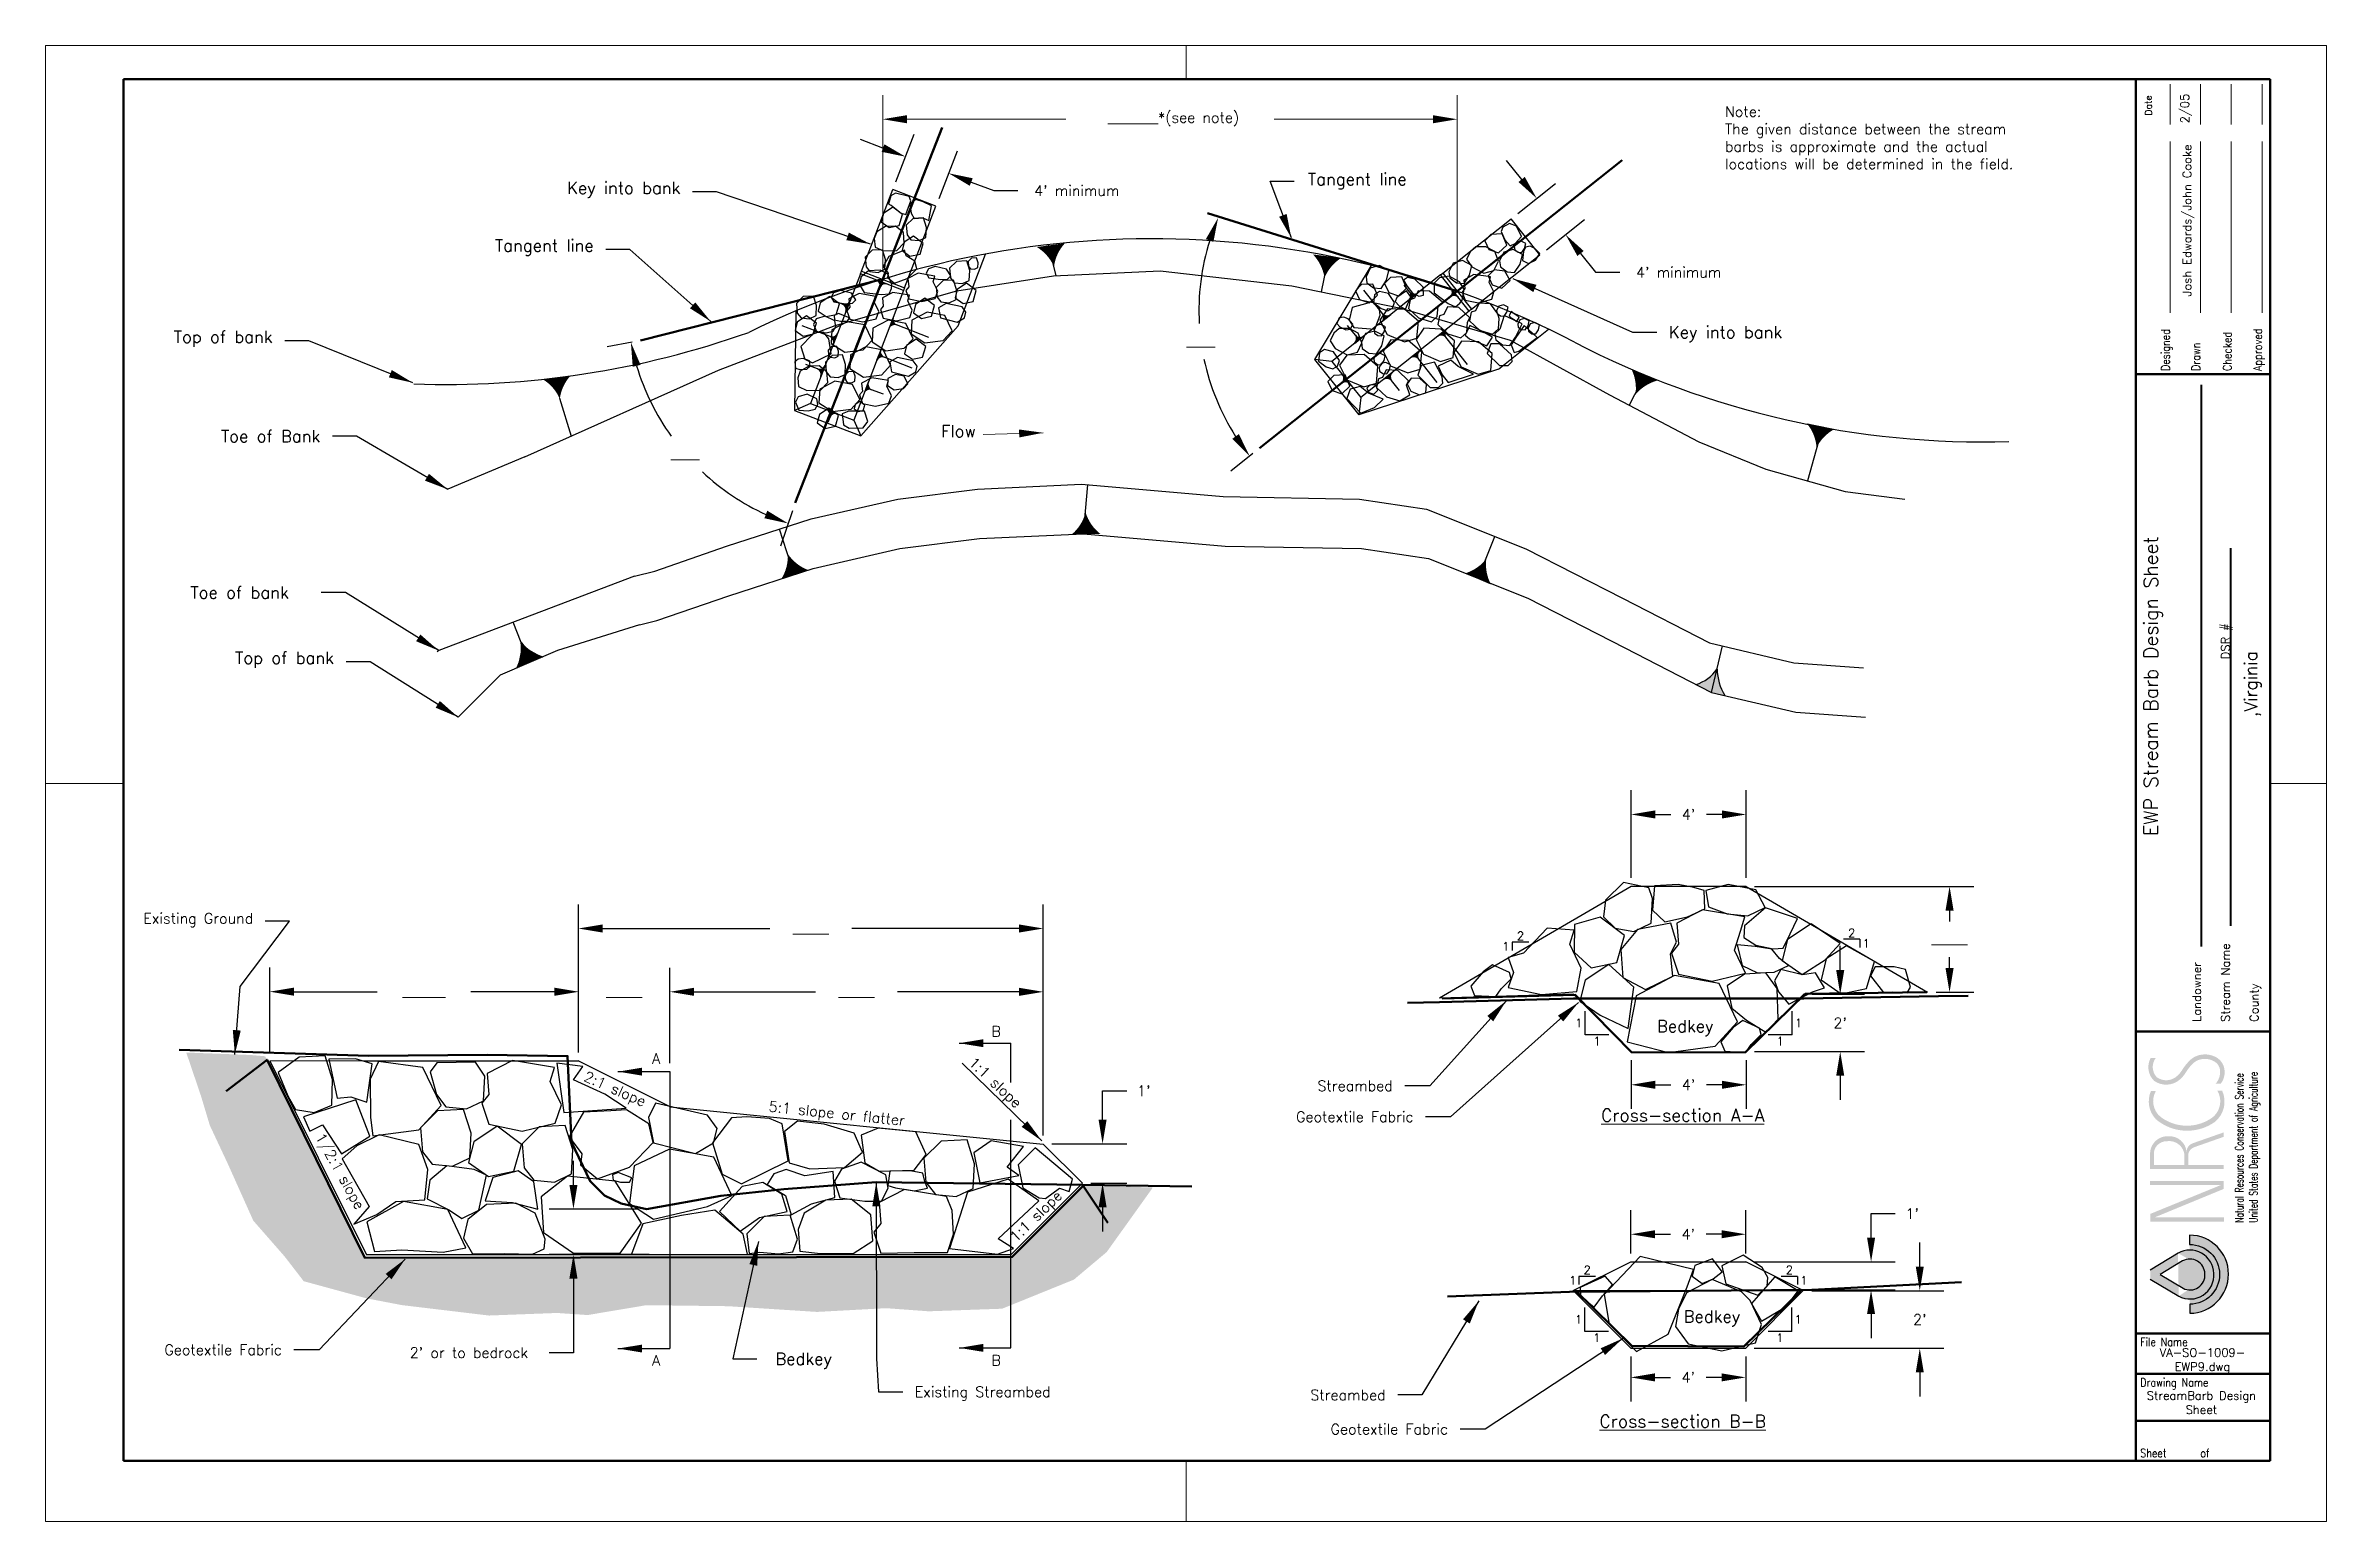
# Paper-space layout '11x17' of a CAD drawing. Header units: feet, sheet in inches. Extents: x -0.2 to 16.8, y -0.2 to 10.8.
# The model-space entities are those that its viewports show. They can reach past a viewport. Long polylines and large blocks are cut down to what shows.
import ezdxf

# ---------------------------------------------------------------- set-up
doc = ezdxf.new("R2010")
doc.units = ezdxf.units.FT
doc.header["$MEASUREMENT"] = 0
doc.linetypes.add('CENTERX2', pattern=[4, 2.5, -0.5, 0.5, -0.5])
doc.linetypes.add('HIDDEN', pattern=[0.375, 0.25, -0.125])
for name, color, linetype in [('1.Ston.edge', 92, 'Continuous'), ('1.Text.Note', 7, 'Continuous'), ('2.Dims', 7, 'Continuous'), ('2.Misc.Scale', 7, 'Continuous'), ('Bad Key Hatch', 251, 'Continuous'), ('Earth Hatch', 104, 'Continuous'), ('Toe Of Bank', 7, 'HIDDEN'), ('Top Of Bank', 1, 'Continuous')]:
    doc.layers.add(name, color=color, linetype=linetype)
for name, color, linetype, lineweight in [('2.Tblk.Text.User', 7, 'Continuous', 18), ('4.Tblk.Brdr.Line', 7, 'Continuous', 50), ('4.Tblk.logo', 7, 'Continuous', 20), ('4.Tblk.Text', 7, 'Continuous', 18), ('Existing Ground', 94, 'Continuous', 50), ('Geotextile', 7, 'Continuous', 50), ('Tangent Line', 7, 'Continuous', 50)]:
    doc.layers.add(name, color=color, linetype=linetype, lineweight=lineweight)
doc.layers.add('2.Vprt', color=4, linetype='Continuous', plot=False)
doc.layers.add('2.X510.11x17.trimline', color=6, linetype='Continuous', lineweight=0, plot=False)
doc.layers.get('2.Vprt').freeze()
doc.styles.add('001xB.NoteA', font='romans.shx', dxfattribs={"height": 0.063})
doc.styles.add('001xB.SUBTITLE', font='romans.shx', dxfattribs={"height": 0.094})
doc.styles.add('2.notes.Dims', font='romans.shx', dxfattribs={"height": 0.078})
doc.styles.get("Standard").update_dxf_attribs({"font": 'romans.shx', "height": 0.6})
doc.styles.add('Title Block Notes', font='romans.shx', dxfattribs={"height": 0.12})
doc.dimstyles.new('2.Notes.Dims', dxfattribs={"dimtxt": 0.078, "dimasz": 0.18, "dimexe": 0.18, "dimexo": 0.0625, "dimgap": 0.09, "dimtad": 0, "dimtih": 1, "dimtoh": 1, "dimzin": 0, "dimdsep": 46, "dimtxsty": '2.notes.Dims', "dimcen": 0.09, "dimclrd": 256, "dimclre": 256, "dimclrt": 256, "dimadec": 0, "dimazin": 0, "dimtfac": 1, "dimtofl": 0, "dimtmove": 0, "dimatfit": 3, "dimfxl": 0, "dimtolj": 1, "dimtzin": 0, "dimlwd": -1, "dimlwe": -1, "dimarcsym": 0})
doc.dimstyles.get("Standard").update_dxf_attribs({"dimtxt": 11.9925, "dimasz": 0.18, "dimexe": 0.18, "dimexo": 0.0625, "dimgap": 0.09, "dimtad": 0, "dimtih": 1, "dimtoh": 1, "dimzin": 0, "dimdsep": 46, "dimtxsty": '2.notes.Dims', "dimcen": 0.09, "dimclrd": 256, "dimclre": 256, "dimclrt": 256, "dimadec": 0, "dimazin": 0, "dimtfac": 1, "dimtofl": 0, "dimtmove": 0, "dimatfit": 3, "dimfxl": 0, "dimtolj": 1, "dimtzin": 0, "dimlwd": -1, "dimlwe": -1, "dimarcsym": 0})

psp = doc.layouts.new('11x17')

# ---------------------------------------------------------------- texts
at = {"layer": '2.Dims', "ltscale": 5, "style": '2.notes.Dims'}
for s, insert, char_height, attachment_point in [('Key into bank', (4.5, 9.633), 0.09, 9), ('Tangent line', (9.177, 9.818), 0.09, 1), ('Tangent line', (3.854, 9.203), 0.09, 9), ('Key into bank', (11.868, 8.678), 0.09, 1), ('Top of bank', (1.461, 8.523), 0.09, 9), ('Toe of Bank', (1.816, 7.812), 0.09, 9), ('Toe of bank', (1.581, 6.647), 0.09, 9), ('Top of bank', (1.918, 6.13), 0.09, 9), ('\\A1;Existing Ground', (1.316, 4.199), 0.078, 9), ('Bedkey', (11.779, 3.505), 0.09, 1), ('\\A1;Streambed', (9.81, 2.976), 0.078, 9), ('Geotextile Fabric', (9.965, 2.745), 0.078, 9), ('Bedkey', (11.978, 1.341), 0.09, 1), ('Geotextile Fabric', (1.53, 1.008), 0.078, 9), ('Bedkey', (5.208, 1.025), 0.09, 1), ('\\A1;Existing Streambed', (6.247, 0.773), 0.078, 1), ('\\A1;Streambed', (9.757, 0.672), 0.078, 9), ('Geotextile Fabric', (10.222, 0.417), 0.078, 9)]:
    psp.add_mtext(s, dxfattribs=dict(at, insert=insert, char_height=char_height, attachment_point=attachment_point))
at = {"layer": '2.Dims', "ltscale": 5, "attachment_point": 5, "style": '2.notes.Dims'}
for s, insert, char_height, width in [('1', (10.653, 4.055), 0.063, 0.10956), ('2', (10.762, 4.133), 0.063, 0.10956), ('2', (13.23, 4.155), 0.063, 0.10956), ('1', (13.339, 4.077), 0.063, 0.10956), ('B', (6.854, 3.421), 0.078, 0.21303), ('1', (11.196, 3.484), 0.063, 0.10956), ('1', (12.834, 3.484), 0.063, 0.10956), ('A', (4.319, 3.219), 0.078, 0.21303), ('1', (11.332, 3.348), 0.063, 0.10956), ('1', (12.698, 3.348), 0.063, 0.10956), ('1', (11.151, 1.565), 0.063, 0.10956), ('2', (11.259, 1.643), 0.063, 0.10956), ('2', (12.766, 1.643), 0.063, 0.10956), ('1', (12.874, 1.565), 0.063, 0.10956), ('1', (11.194, 1.274), 0.063, 0.10956), ('1', (12.831, 1.274), 0.063, 0.10956), ('1', (11.33, 1.138), 0.063, 0.10956), ('1', (12.695, 1.138), 0.063, 0.10956), ('A', (4.319, 0.969), 0.078, 0.21303), ('B', (6.854, 0.969), 0.078, 0.21303)]:
    psp.add_mtext(s, dxfattribs=dict(at, insert=insert, char_height=char_height, width=width))
at = {"layer": '2.Dims', "ltscale": 5, "char_height": 0.078, "attachment_point": 5, "style": '2.notes.Dims'}
for s, insert, width, rotation in [('2:1 slope', (4.008, 2.981), 0.80462, 336.1668), ('1:1 slope', (6.839, 3.031), 0.67837, 316.623), ('5:1 slope or flatter', (5.665, 2.797), 1.26278, 354.0309), ('1/2:1 slope', (1.953, 2.373), 0.80462, 299.2051), ('1:1 slope', (7.158, 2.035), 0.67837, 44.3282)]:
    psp.add_mtext(s, dxfattribs=dict(at, insert=insert, width=width, rotation=rotation))
at = {"layer": '2.Misc.Scale', "insert": (15.477, 5.994), "char_height": 0.06, "width": 2.77712, "attachment_point": 5, "rotation": 90, "style": 'Title Block Notes'}
psp.add_mtext('{\\H1.733x;EWP Stream Barb Design Sheet}', dxfattribs=at)
at = {"layer": '2.Tblk.Text.User', "ltscale": 5, "char_height": 0.063, "rotation": 90, "style": '2.notes.Dims'}
for s, insert, width, attachment_point in [('2/05', (15.682, 10.189), 0.34174, 1), ('Josh Edwards/John Cooke', (15.741, 9.466), 1.43764, 5)]:
    psp.add_mtext(s, dxfattribs=dict(at, insert=insert, width=width, attachment_point=attachment_point))
at = {"layer": '2.Tblk.Text.User', "ltscale": 5, "style": '2.notes.Dims'}
for s, insert, char_height, width, attachment_point in [('Note:\\PThe given distance between the stream barbs is approximate and the actual locations will be determined in the field.', (12.286, 10.316), 0.078, 2.52498, 1), ('Flow', (6.444, 7.94), 0.09, 1.41721, 1), ('VA-SO-1009-\\PEWP9.dwg', (15.845, 0.964), 0.063, 1, 5), ('StreamBarb Design Sheet', (15.837, 0.654), 0.063, 1, 5)]:
    psp.add_mtext(s, dxfattribs=dict(at, insert=insert, char_height=char_height, width=width, attachment_point=attachment_point))
at = {"layer": '2.Tblk.Text.User', "ltscale": 5, "insert": (4.395, 5.705), "char_height": 0.09, "attachment_point": 1, "style": '2.notes.Dims'}
psp.add_mtext('\\A1;', dxfattribs=at)
at = {"layer": '2.Tblk.Text.User', "ltscale": 5, "char_height": 0.094, "width": 3.38111, "attachment_point": 5}
for s, insert in [('{\\LCross-section A-A}', (11.971, 2.796)), ('{\\LCross-section B-B}', (11.971, 0.515))]:
    psp.add_mtext(s, dxfattribs=dict(at, insert=insert))
at = {"layer": '4.Tblk.logo', "width": 0.68}
for s, p in [('Natural Resources Conservation Service', (16.15, 1.995)), ('United States Department of Agriculture', (16.255, 1.995))]:
    psp.add_text(s, height=0.06058, rotation=90, dxfattribs=at).set_placement(p)
at = {"layer": '4.Tblk.Text', "style": '2.notes.Dims', "width": 0.84}
for s, p in [('Designed', (15.601, 8.343)), ('Drawn', (15.827, 8.343)), ('Checked', (16.061, 8.343)), ('Approved', (16.288, 8.343))]:
    psp.add_text(s, height=0.0625, rotation=90, dxfattribs=at).set_placement(p)
for s, p in [('File Name', (15.381, 1.075)), ('Drawing Name', (15.381, 0.773)), ('Sheet      of', (15.381, 0.247))]:
    psp.add_text(s, height=0.0625, dxfattribs=at).set_placement(p)
at = {"layer": '4.Tblk.Text', "insert": (15.418, 10.247), "char_height": 0.05, "width": 0.19764, "attachment_point": 1, "rotation": 91, "style": '2.notes.Dims'}
psp.add_mtext('Date', dxfattribs=at)

msp = doc.modelspace()

# ---------------------------------------------------------------- blocks, each defined once
blk = doc.blocks.new('*D0')
at = {"layer": '2.Dims', "ltscale": 5}
for p, q in [((4.141, 8.559), (3.954, 8.523)), ((5.336, 7.301), (5.246, 7.037))]:
    blk.add_line(p, q, dxfattribs=at)
for start, end in [(196.6804, 215.5598), (226.9248, 245.3114)]:
    blk.add_arc((5.882, 8.894), 1.783, start, end, dxfattribs=at)
for points in [[(4.145, 8.375), (4.203, 8.389), (4.131, 8.557)], [(5.148, 7.302), (5.126, 7.246), (5.304, 7.207)]]:
    blk.add_solid(points, dxfattribs=at)
at = {"layer": 'Defpoints', "color": 0, "ltscale": 5}
for p in [(6.265, 10.015), (5.823, 8.882), (4.203, 8.571), (4.353, 7.977), (5.357, 7.36)]:
    blk.add_point(p, dxfattribs=at)
at = {"layer": '2.Dims', "ltscale": 5, "insert": (4.536, 7.724), "char_height": 0.078, "attachment_point": 5, "style": '2.notes.Dims'}
blk.add_mtext('\\A1;____', dxfattribs=at)
blk = doc.blocks.new('*D1')
at = {"layer": '2.Dims', "ltscale": 5}
blk.add_line((8.767, 7.728), (8.602, 7.597), dxfattribs=at)
for start, end in [(162.516, 183.1585), (191.9767, 212.5742)]:
    blk.add_arc((10.106, 8.793), 1.741, start, end, dxfattribs=at)
for points in [[(8.417, 9.327), (8.473, 9.306), (8.508, 9.485)], [(8.663, 7.873), (8.614, 7.838), (8.743, 7.709)]]:
    blk.add_solid(points, dxfattribs=at)
at = {"layer": 'Defpoints', "color": 0, "ltscale": 5}
for p in [(11.335, 9.77), (8.431, 9.518), (8.366, 8.877), (10.105, 8.794), (8.816, 7.767)]:
    blk.add_point(p, dxfattribs=at)
at = {"layer": '2.Dims', "ltscale": 5, "insert": (8.38, 8.564), "char_height": 0.078, "attachment_point": 5, "style": '2.notes.Dims'}
blk.add_mtext('\\A1;____', dxfattribs=at)
blk = doc.blocks.new('*D12')
at = {"layer": '2.Dims', "ltscale": 5}
for p, q in [((1.439, 3.264), (1.439, 3.897)), ((3.74, 3.264), (3.74, 3.897)), ((1.619, 3.717), (2.239, 3.717)), ((3.56, 3.717), (2.939, 3.717))]:
    blk.add_line(p, q, dxfattribs=at)
for points in [[(1.619, 3.747), (1.619, 3.687), (1.439, 3.717)], [(3.56, 3.747), (3.56, 3.687), (3.74, 3.717)]]:
    blk.add_solid(points, dxfattribs=at)
at = {"layer": 'Defpoints', "color": 0, "ltscale": 5}
for p in [(1.439, 3.717), (1.439, 3.202), (3.74, 3.202)]:
    blk.add_point(p, dxfattribs=at)
at = {"layer": '2.Dims', "ltscale": 5, "insert": (2.589, 3.717), "char_height": 0.078, "attachment_point": 5, "style": '2.notes.Dims'}
blk.add_mtext('\\A1;______', dxfattribs=at)
blk = doc.blocks.new('*D13')
at = {"layer": '2.Dims', "ltscale": 5}
for p, q in [((4.421, 3.246), (4.421, 3.896)), ((7.205, 2.644), (7.205, 3.896)), ((4.601, 3.716), (5.508, 3.716)), ((7.025, 3.716), (6.119, 3.716))]:
    blk.add_line(p, q, dxfattribs=at)
for points in [[(4.601, 3.746), (4.601, 3.686), (4.421, 3.716)], [(7.025, 3.746), (7.025, 3.686), (7.205, 3.716)]]:
    blk.add_solid(points, dxfattribs=at)
at = {"layer": 'Defpoints', "color": 0, "ltscale": 5}
for p in [(4.421, 3.716), (4.421, 3.183), (7.205, 2.582)]:
    blk.add_point(p, dxfattribs=at)
at = {"layer": '2.Dims', "ltscale": 5, "insert": (5.813, 3.716), "char_height": 0.078, "attachment_point": 5, "style": '2.notes.Dims'}
blk.add_mtext('\\A1;_____', dxfattribs=at)
blk = doc.blocks.new('*D14')
at = {"layer": '2.Dims', "ltscale": 5}
for p, q in [((3.703, 2.277), (3.703, 2.457)), ((4.186, 2.097), (3.523, 2.097)), ((4.267, 1.759), (3.523, 1.759)), ((3.703, 1.579), (3.703, 1.026)), ((3.703, 1.026), (3.523, 1.026))]:
    blk.add_line(p, q, dxfattribs=at)
for points in [[(3.673, 2.277), (3.733, 2.277), (3.703, 2.097)], [(3.673, 1.579), (3.733, 1.579), (3.703, 1.759)]]:
    blk.add_solid(points, dxfattribs=at)
at = {"layer": 'Defpoints', "color": 0, "ltscale": 5}
for p in [(4.248, 2.097), (3.703, 1.759), (4.329, 1.759)]:
    blk.add_point(p, dxfattribs=at)
at = {"layer": '2.Dims', "ltscale": 5, "insert": (2.924, 1.026), "char_height": 0.078, "attachment_point": 5, "style": '2.notes.Dims'}
blk.add_mtext("\\A1;2' or to bedrock", dxfattribs=at)
blk = doc.blocks.new('*D15')
at = {"layer": '2.Dims', "ltscale": 5}
for p, q in [((7.647, 2.762), (7.647, 2.978)), ((7.647, 2.978), (7.827, 2.978)), ((7.268, 2.582), (7.827, 2.582)), ((7.56, 2.289), (7.827, 2.289)), ((7.647, 2.109), (7.647, 1.929))]:
    blk.add_line(p, q, dxfattribs=at)
for points in [[(7.617, 2.762), (7.677, 2.762), (7.647, 2.582)], [(7.617, 2.109), (7.677, 2.109), (7.647, 2.289)]]:
    blk.add_solid(points, dxfattribs=at)
at = {"layer": 'Defpoints', "color": 0, "ltscale": 5}
for p in [(7.205, 2.582), (7.498, 2.289), (7.647, 2.289)]:
    blk.add_point(p, dxfattribs=at)
at = {"layer": '2.Dims', "ltscale": 5, "insert": (7.954, 2.978), "char_height": 0.078, "attachment_point": 5, "style": '2.notes.Dims'}
blk.add_mtext("\\A1;1'", dxfattribs=at)
blk = doc.blocks.new('*D16')
at = {"layer": '2.Dims', "ltscale": 5}
for p, q in [((3.74, 3.264), (3.74, 3.896)), ((4.421, 3.183), (4.421, 3.896)), ((3.56, 3.716), (3.38, 3.716)), ((4.601, 3.716), (4.781, 3.716))]:
    blk.add_line(p, q, dxfattribs=at)
for points in [[(3.56, 3.746), (3.56, 3.686), (3.74, 3.716)], [(4.601, 3.746), (4.601, 3.686), (4.421, 3.716)]]:
    blk.add_solid(points, dxfattribs=at)
at = {"layer": 'Defpoints', "color": 0, "ltscale": 5}
for p in [(4.421, 3.716), (3.74, 3.202), (4.421, 3.121)]:
    blk.add_point(p, dxfattribs=at)
at = {"layer": '2.Dims', "ltscale": 5, "insert": (4.081, 3.716), "char_height": 0.078, "attachment_point": 5, "style": '2.notes.Dims'}
blk.add_mtext('\\A1;_____', dxfattribs=at)
blk = doc.blocks.new('*D17')
at = {"layer": '2.Dims', "ltscale": 5}
for p, q in [((3.74, 3.264), (3.74, 4.368)), ((7.205, 2.644), (7.205, 4.368)), ((3.92, 4.188), (5.167, 4.188)), ((7.025, 4.188), (5.778, 4.188))]:
    blk.add_line(p, q, dxfattribs=at)
for points in [[(3.92, 4.218), (3.92, 4.158), (3.74, 4.188)], [(7.025, 4.218), (7.025, 4.158), (7.205, 4.188)]]:
    blk.add_solid(points, dxfattribs=at)
at = {"layer": 'Defpoints', "color": 0, "ltscale": 5}
for p in [(7.205, 4.188), (3.74, 3.202), (7.205, 2.582)]:
    blk.add_point(p, dxfattribs=at)
at = {"layer": '2.Dims', "ltscale": 5, "insert": (5.472, 4.188), "char_height": 0.078, "attachment_point": 5, "style": '2.notes.Dims'}
blk.add_mtext('\\A1;_____', dxfattribs=at)
blk = doc.blocks.new('*D18')
at = {"layer": '2.Dims', "ltscale": 5}
for p, q in [((10.771, 9.771), (10.658, 9.912)), ((10.741, 9.517), (11.024, 9.742)), ((10.956, 9.247), (11.239, 9.473)), ((11.21, 9.22), (11.322, 9.079)), ((11.322, 9.079), (11.502, 9.079))]:
    blk.add_line(p, q, dxfattribs=at)
for points in [[(10.794, 9.79), (10.747, 9.752), (10.883, 9.63)], [(11.233, 9.238), (11.186, 9.201), (11.098, 9.36)]]:
    blk.add_solid(points, dxfattribs=at)
at = {"layer": 'Defpoints', "color": 0, "ltscale": 5}
for p in [(10.692, 9.478), (11.098, 9.36), (10.907, 9.209)]:
    blk.add_point(p, dxfattribs=at)
at = {"layer": '2.Dims', "ltscale": 5, "insert": (11.941, 9.079), "char_height": 0.078, "attachment_point": 5, "style": '2.notes.Dims'}
blk.add_mtext("\\A1;4' minimum", dxfattribs=at)
blk = doc.blocks.new('*D19')
at = {"layer": '2.Dims', "ltscale": 5}
for p, q in [((6.01, 10.005), (5.842, 10.07)), ((6.106, 9.753), (6.243, 10.109)), ((6.428, 9.63), (6.565, 9.985)), ((6.668, 9.752), (6.836, 9.688)), ((6.836, 9.688), (7.016, 9.688))]:
    blk.add_line(p, q, dxfattribs=at)
for points in [[(6.021, 10.033), (6, 9.977), (6.178, 9.941)], [(6.679, 9.78), (6.657, 9.724), (6.5, 9.817)]]:
    blk.add_solid(points, dxfattribs=at)
at = {"layer": 'Defpoints', "color": 0, "ltscale": 5}
for p in [(6.084, 9.695), (6.5, 9.817), (6.406, 9.571)]:
    blk.add_point(p, dxfattribs=at)
at = {"layer": '2.Dims', "ltscale": 5, "insert": (7.455, 9.688), "char_height": 0.078, "attachment_point": 5, "style": '2.notes.Dims'}
blk.add_mtext("\\A1;4' minimum", dxfattribs=at)
blk = doc.blocks.new('*D20')
at = {"layer": '2.Dims', "ltscale": 5}
for p, q in [((13.738, 1.668), (13.738, 1.848)), ((12.933, 1.488), (13.918, 1.488)), ((12.504, 1.059), (13.918, 1.059)), ((13.738, 0.879), (13.738, 0.699))]:
    blk.add_line(p, q, dxfattribs=at)
for points in [[(13.708, 1.668), (13.768, 1.668), (13.738, 1.488)], [(13.708, 0.879), (13.768, 0.879), (13.738, 1.059)]]:
    blk.add_solid(points, dxfattribs=at)
at = {"layer": 'Defpoints', "color": 0, "ltscale": 5}
for p in [(12.87, 1.488), (13.738, 1.488), (12.441, 1.059)]:
    blk.add_point(p, dxfattribs=at)
at = {"layer": '2.Dims', "ltscale": 5, "insert": (13.738, 1.274), "char_height": 0.078, "attachment_point": 5, "style": '2.notes.Dims'}
blk.add_mtext("\\A1;2'", dxfattribs=at)
blk = doc.blocks.new('*D21')
at = {"layer": '2.Dims', "ltscale": 5}
for p, q in [((11.584, 1.765), (11.584, 2.089)), ((12.441, 1.765), (12.441, 2.089)), ((11.764, 1.909), (11.88, 1.909)), ((12.261, 1.909), (12.145, 1.909))]:
    blk.add_line(p, q, dxfattribs=at)
for points in [[(11.764, 1.939), (11.764, 1.879), (11.584, 1.909)], [(12.261, 1.939), (12.261, 1.879), (12.441, 1.909)]]:
    blk.add_solid(points, dxfattribs=at)
at = {"layer": 'Defpoints', "color": 0, "ltscale": 5}
for p in [(12.441, 1.909), (11.584, 1.703), (12.441, 1.703)]:
    blk.add_point(p, dxfattribs=at)
at = {"layer": '2.Dims', "ltscale": 5, "insert": (12.013, 1.909), "char_height": 0.078, "attachment_point": 5, "style": '2.notes.Dims'}
blk.add_mtext("\\A1;4'", dxfattribs=at)
blk = doc.blocks.new('*D22')
at = {"layer": '2.Dims', "ltscale": 5}
for p, q in [((13.375, 1.883), (13.375, 2.063)), ((13.375, 2.063), (13.555, 2.063)), ((12.504, 1.703), (13.555, 1.703)), ((12.921, 1.494), (13.555, 1.494)), ((13.375, 1.314), (13.375, 1.134))]:
    blk.add_line(p, q, dxfattribs=at)
for points in [[(13.345, 1.883), (13.405, 1.883), (13.375, 1.703)], [(13.345, 1.314), (13.405, 1.314), (13.375, 1.494)]]:
    blk.add_solid(points, dxfattribs=at)
at = {"layer": 'Defpoints', "color": 0, "ltscale": 5}
for p in [(12.441, 1.703), (12.858, 1.494), (13.375, 1.494)]:
    blk.add_point(p, dxfattribs=at)
at = {"layer": '2.Dims', "ltscale": 5, "insert": (13.682, 2.063), "char_height": 0.078, "attachment_point": 5, "style": '2.notes.Dims'}
blk.add_mtext("\\A1;1'", dxfattribs=at)
blk = doc.blocks.new('*D23')
at = {"layer": '2.Dims', "ltscale": 5}
for p, q in [((11.584, 0.997), (11.584, 0.662)), ((12.441, 0.997), (12.441, 0.662)), ((11.764, 0.842), (11.88, 0.842)), ((12.261, 0.842), (12.145, 0.842))]:
    blk.add_line(p, q, dxfattribs=at)
for points in [[(11.764, 0.872), (11.764, 0.812), (11.584, 0.842)], [(12.261, 0.872), (12.261, 0.812), (12.441, 0.842)]]:
    blk.add_solid(points, dxfattribs=at)
at = {"layer": 'Defpoints', "color": 0, "ltscale": 5}
for p in [(11.584, 1.059), (12.441, 1.059), (11.584, 0.842)]:
    blk.add_point(p, dxfattribs=at)
at = {"layer": '2.Dims', "ltscale": 5, "insert": (12.013, 0.842), "char_height": 0.078, "attachment_point": 5, "style": '2.notes.Dims'}
blk.add_mtext("\\A1;4'", dxfattribs=at)
blk = doc.blocks.new('*D24')
at = {"layer": '2.Dims', "ltscale": 5}
for p, q in [((13.145, 3.878), (13.145, 4.058)), ((12.935, 3.698), (13.325, 3.698)), ((12.506, 3.27), (13.325, 3.27)), ((13.145, 3.09), (13.145, 2.91))]:
    blk.add_line(p, q, dxfattribs=at)
for points in [[(13.115, 3.878), (13.175, 3.878), (13.145, 3.698)], [(13.115, 3.09), (13.175, 3.09), (13.145, 3.27)]]:
    blk.add_solid(points, dxfattribs=at)
at = {"layer": 'Defpoints', "color": 0, "ltscale": 5}
for p in [(12.873, 3.698), (13.145, 3.698), (12.444, 3.27)]:
    blk.add_point(p, dxfattribs=at)
at = {"layer": '2.Dims', "ltscale": 5, "insert": (13.145, 3.484), "char_height": 0.078, "attachment_point": 5, "style": '2.notes.Dims'}
blk.add_mtext("\\A1;2'", dxfattribs=at)
blk = doc.blocks.new('*D25')
at = {"layer": '2.Dims', "ltscale": 5}
for p, q in [((11.586, 3.207), (11.586, 2.843)), ((12.444, 3.207), (12.444, 2.843)), ((11.766, 3.023), (11.882, 3.023)), ((12.264, 3.023), (12.148, 3.023))]:
    blk.add_line(p, q, dxfattribs=at)
for points in [[(11.766, 3.053), (11.766, 2.993), (11.586, 3.023)], [(12.264, 3.053), (12.264, 2.993), (12.444, 3.023)]]:
    blk.add_solid(points, dxfattribs=at)
at = {"layer": 'Defpoints', "color": 0, "ltscale": 5}
for p in [(11.586, 3.27), (12.444, 3.27), (12.444, 3.023)]:
    blk.add_point(p, dxfattribs=at)
at = {"layer": '2.Dims', "ltscale": 5, "insert": (12.015, 3.023), "char_height": 0.078, "attachment_point": 5, "style": '2.notes.Dims'}
blk.add_mtext("\\A1;4'", dxfattribs=at)
blk = doc.blocks.new('*D26')
at = {"layer": '2.Dims', "ltscale": 5}
for p, q in [((11.586, 4.565), (11.586, 5.218)), ((12.444, 4.565), (12.444, 5.218)), ((11.766, 5.038), (11.882, 5.038)), ((12.264, 5.038), (12.148, 5.038))]:
    blk.add_line(p, q, dxfattribs=at)
for points in [[(11.766, 5.068), (11.766, 5.008), (11.586, 5.038)], [(12.264, 5.068), (12.264, 5.008), (12.444, 5.038)]]:
    blk.add_solid(points, dxfattribs=at)
at = {"layer": 'Defpoints', "color": 0, "ltscale": 5}
for p in [(12.444, 5.038), (11.586, 4.502), (12.444, 4.502)]:
    blk.add_point(p, dxfattribs=at)
at = {"layer": '2.Dims', "ltscale": 5, "insert": (12.015, 5.038), "char_height": 0.078, "attachment_point": 5, "style": '2.notes.Dims'}
blk.add_mtext("\\A1;4'", dxfattribs=at)
blk = doc.blocks.new('*D27')
at = {"layer": '2.Dims', "ltscale": 5}
for p, q in [((12.506, 4.502), (14.14, 4.502)), ((13.96, 4.322), (13.96, 4.241)), ((13.96, 3.893), (13.96, 3.975)), ((13.859, 3.713), (14.14, 3.713))]:
    blk.add_line(p, q, dxfattribs=at)
for points in [[(13.93, 4.322), (13.99, 4.322), (13.96, 4.502)], [(13.93, 3.893), (13.99, 3.893), (13.96, 3.713)]]:
    blk.add_solid(points, dxfattribs=at)
at = {"layer": 'Defpoints', "color": 0, "ltscale": 5}
for p in [(12.444, 4.502), (13.96, 4.502), (13.797, 3.713)]:
    blk.add_point(p, dxfattribs=at)
at = {"layer": '2.Dims', "ltscale": 5, "insert": (13.96, 4.108), "char_height": 0.078, "attachment_point": 5, "style": '2.notes.Dims'}
blk.add_mtext('\\A1;_____', dxfattribs=at)
blk = doc.blocks.new('*D29')
at = {"layer": '2.Tblk.Text.User', "ltscale": 5}
for p, q in [((6.008, 9.089), (6.008, 10.4)), ((10.29, 9), (10.29, 10.4)), ((6.188, 10.22), (7.374, 10.22)), ((10.11, 10.22), (8.925, 10.22))]:
    blk.add_line(p, q, dxfattribs=at)
for points in [[(6.188, 10.25), (6.188, 10.19), (6.008, 10.22)], [(10.11, 10.25), (10.11, 10.19), (10.29, 10.22)]]:
    blk.add_solid(points, dxfattribs=at)
at = {"layer": 'Defpoints', "color": 0, "ltscale": 5}
for p in [(10.29, 10.22), (6.008, 9.026), (10.29, 8.938)]:
    blk.add_point(p, dxfattribs=at)
at = {"layer": '2.Tblk.Text.User', "ltscale": 5, "insert": (8.149, 10.22), "char_height": 0.078, "attachment_point": 5, "style": '2.notes.Dims'}
blk.add_mtext('\\A1; _______*(see note)', dxfattribs=at)
blk = doc.blocks.new('A$C033F609D')
at = {"layer": '1.Text.Note', "lineweight": 40}
for p, q in [((0.489, 0.635), (0.489, 4.822)), ((0.707, 0.789), (0.707, 3.603))]:
    blk.add_line(p, q, dxfattribs=at)
at = {"layer": '1.Text.Note', "rotation": 90}
for s, insert, char_height, width, attachment_point, style in [('Stream Name                                                 DSR #              ', (0.72, 0.073), 0.063, 4.75197, 7, '001xB.NoteA'), ('                                 ,Virginia', (0.934, 0.219), 0.094, 4.75197, 7, '001xB.SUBTITLE'), ('Landowner', (0.422, 0.073), 0.063, 4.74521, 1, '001xB.NoteA'), ('County', (0.934, 0.073), 0.063, 4.70678, 7, '001xB.NoteA')]:
    blk.add_mtext(s, dxfattribs=dict(at, insert=insert, char_height=char_height, width=width, attachment_point=attachment_point, style=style))

# ---------------------------------------------------------------- dimensions: what is measured, and where the dimension line sits
at = {"layer": '2.Dims', "ltscale": 5}
for base, p1, p2, angle, text, override, picture, middle, dimtype in [((6.5, 9.817), (6.084, 9.695), (6.406, 9.571), 338.9509, "4' minimum", {"dimpost": "'"}, '*D19', (7.455, 9.688), 161), ((11.098, 9.36), (10.692, 9.478), (10.907, 9.209), 308.5492, "4' minimum", {"dimpost": "'"}, '*D18', (11.941, 9.079), 161), ((13.96, 4.502), (13.797, 3.713), (12.444, 4.502), 90, '_____', {"dimpost": "'"}, '*D27', (13.96, 4.108), 160), ((13.145, 3.698), (12.444, 3.27), (12.873, 3.698), 90, "2'", {"dimpost": "'"}, '*D24', (13.145, 3.484), 160), ((7.647, 2.289), (7.205, 2.582), (7.498, 2.289), 90, "1'", {"dimpost": "'"}, '*D15', (7.954, 2.978), 160), ((3.703, 1.759), (4.248, 2.097), (4.329, 1.759), 90, "2' or to bedrock", {"dimtih": 1, "dimpost": "'"}, '*D14', (2.924, 1.026), 160), ((13.375, 1.494), (12.441, 1.703), (12.858, 1.494), 90, "1'", {"dimpost": "'"}, '*D22', (13.682, 2.063), 160)]:
    dim = psp.add_linear_dim(base=base, p1=p1, p2=p2, angle=angle, text=text, dimstyle='2.Notes.Dims', override=override, dxfattribs=at)
    dim.commit()
    dim.dimension.update_dxf_attribs({"geometry": picture, "text_midpoint": middle, "dimtype": dimtype})
for base, line1, line2, picture, middle in [((4.353, 7.977), ((5.823, 8.882), (4.203, 8.571)), ((6.265, 10.015), (5.357, 7.36)), '*D0', (4.536, 7.724)), ((8.366, 8.877), ((8.431, 9.518), (10.105, 8.794)), ((11.335, 9.77), (8.816, 7.767)), '*D1', (8.38, 8.564))]:
    dim = psp.add_angular_dim_2l(base=base, line1=line1, line2=line2, text='____', dimstyle='Standard', override={"dimpost": "'"}, dxfattribs=at)
    dim.commit()
    dim.dimension.update_dxf_attribs({"geometry": picture, "text_midpoint": middle})
for base, p1, p2, text, picture, middle in [((12.444, 5.038), (11.586, 4.502), (12.444, 4.502), "4'", '*D26', (12.015, 5.038)), ((4.421, 3.716), (3.74, 3.202), (4.421, 3.121), '_____', '*D16', (4.081, 3.716)), ((12.444, 3.023), (11.586, 3.27), (12.444, 3.27), "4'", '*D25', (12.015, 3.023)), ((12.441, 1.909), (11.584, 1.703), (12.441, 1.703), "4'", '*D21', (12.013, 1.909)), ((11.584, 0.842), (12.441, 1.059), (11.584, 1.059), "4'", '*D23', (12.013, 0.842))]:
    dim = psp.add_linear_dim(base=base, p1=p1, p2=p2, text=text, dimstyle='2.Notes.Dims', override={"dimpost": "'"}, dxfattribs=at)
    dim.commit()
    dim.dimension.update_dxf_attribs({"geometry": picture, "text_midpoint": middle, "dimtype": 160})
for base, p1, p2, text, picture, middle in [((7.205, 4.188), (3.74, 3.202), (7.205, 2.582), '_____', '*D17', (5.472, 4.188)), ((1.439, 3.717), (3.74, 3.202), (1.439, 3.202), '______', '*D12', (2.589, 3.717)), ((4.421, 3.716), (7.205, 2.582), (4.421, 3.183), '_____', '*D13', (5.813, 3.716))]:
    dim = psp.add_linear_dim(base=base, p1=p1, p2=p2, text=text, dimstyle='2.Notes.Dims', override={"dimpost": "'"}, dxfattribs=at)
    dim.commit()
    dim.dimension.update_dxf_attribs({"geometry": picture, "text_midpoint": middle})
dim = psp.add_linear_dim(base=(13.738, 1.488), p1=(12.441, 1.059), p2=(12.87, 1.488), angle=90, text="2'", dimstyle='2.Notes.Dims', override={"dimpost": "'"}, dxfattribs=at)
dim.commit()
dim.dimension.update_dxf_attribs({"geometry": '*D20', "text_midpoint": (13.738, 1.274)})
at = {"layer": '2.Tblk.Text.User', "ltscale": 5}
dim = psp.add_linear_dim(base=(10.29, 10.22), p1=(6.008, 9.026), p2=(10.29, 8.938), text=' _______*(see note)', dimstyle='2.Notes.Dims', override={"dimpost": "'"}, dxfattribs=at)
dim.commit()
dim.dimension.update_dxf_attribs({"geometry": '*D29', "text_midpoint": (8.149, 10.22)})

# ---------------------------------------------------------------- hatches: boundary and pattern name
at = {"layer": '2.Dims', "ltscale": 5}
for points in [[(443.102, 671.234), (442.155, 671.598, -0.414214), (442.447, 670.943, -0.414214)], [(493.172, 670.065), (492.54, 670.858, -0.414214), (492.46, 670.146, -0.414214)], [(488.816, 669.836), (489.609, 670.468, -0.414214), (488.896, 670.548, -0.414214)], [(439.46, 668.831), (439.825, 669.778, -0.414214), (439.169, 669.487, -0.414214)], [(486.436, 667.939), (487.229, 668.572, -0.414214), (486.516, 668.652, -0.414214)], [(443.611, 668.321), (443.247, 667.374, -0.414214), (443.902, 667.665, -0.414214)], [(438.368, 665.992), (438.732, 666.938, -0.414214), (438.076, 666.647, -0.414214)], [(492.137, 667.295), (491.344, 666.663, -0.414214), (492.057, 666.582, -0.414214)], [(484.056, 666.043), (484.849, 666.675, -0.414214), (484.137, 666.756, -0.414214)], [(442.518, 665.481), (442.154, 664.534, -0.414214), (442.809, 664.826, -0.414214)], [(489.758, 665.399), (488.964, 664.766, -0.414214), (489.677, 664.686, -0.414214)], [(437.275, 663.152), (437.639, 664.098, -0.414214), (436.984, 663.807, -0.414214)], [(483.653, 662.48), (483.021, 663.273, -0.414214), (482.941, 662.56, -0.414214)], [(487.378, 663.502), (486.584, 662.87, -0.414214), (487.297, 662.79, -0.414214)], [(441.425, 662.641), (441.061, 661.695, -0.414214), (441.717, 661.986, -0.414214)], [(438.73, 659.874), (437.784, 660.239, -0.414214), (438.075, 659.583, -0.414214)]]:
    msp.add_hatch(color=256, dxfattribs=at).paths.add_polyline_path(points)
at = {"layer": 'Earth Hatch', "ltscale": 5}
h = msp.add_hatch(dxfattribs=at)
h.set_pattern_fill('EARTH', color=256, scale=16, style=0)
h.paths.add_polyline_path([(383.759, 515.71), (356, 572.152), (352, 572.502), (342, 572.895), (333.867, 573.203), (337.97, 561.115), (340.484, 552.746), (345.512, 542.016), (352.694, 525.998), (361.434, 516.018), (366.836, 509.016), (384.504, 504.201), (394.433, 502.305), (418.818, 499.387), (437.899, 500.108), (446.514, 499.525), (463.014, 502.296), (485.939, 502.005), (510.907, 500.4), (530.277, 501.449), (542.251, 500.574), (562.839, 501.303), (582.989, 509.473), (592.188, 517.205), (605.143, 535.314), (585.69, 535.922), (565.31, 515.849), (444.009, 515.545)])
at = {"layer": 'Top Of Bank', "ltscale": 5}
for points in [[(457.708, 672.773, -0.153107), (458.666, 674.825), (456.202, 674.494, -0.15469)], [(481.428, 671.793, -0.153107), (482.882, 673.529), (480.416, 673.844, -0.15469)], [(508.684, 661.553, -0.153107), (510.586, 662.783), (508.322, 663.811, -0.15469)], [(414.382, 661.186, -0.153107), (415.343, 663.236), (412.879, 662.91, -0.15469)], [(524.564, 656.915, -0.153107), (526.144, 658.538), (523.709, 659.036, -0.15469)], [(460.481, 651.234, -0.153107), (459.284, 649.311), (461.77, 649.344, -0.15469)], [(434.374, 647.589, -0.153107), (433.806, 645.396), (436.168, 646.17, -0.15469)], [(495.61, 647.151, -0.153107), (493.737, 645.878), (496.023, 644.901, -0.15469)], [(410.987, 639.822, -0.153107), (410.626, 637.586), (412.906, 638.577, -0.15469)]]:
    msp.add_hatch(color=256, dxfattribs=at).paths.add_polyline_path(points)
h = msp.add_hatch(color=256, dxfattribs=at)
h.paths.add_polyline_path([(515.836, 637.483, -0.166994), (514.002, 636.145), (515.358, 635.449)])
h.paths.add_polyline_path([(515.836, 637.483), (515.358, 635.449), (516.515, 635.177, -0.126116)])

# ---------------------------------------------------------------- linework, layer by layer
at = {"ltscale": 5}
for p, q in [((444.613, 670.924), (444.522, 670.687)), ((494.319, 669.033), (494.12, 668.875)), ((357.281, 570.86), (384.501, 516.421)), ((384.501, 570.86), (443.903, 570.86)), ((469.63, 557.997), (443.903, 570.86)), ((469.63, 557.997), (574.378, 547.522)), ((585.394, 536.506), (574.378, 547.522)), ((585.394, 536.506), (565.309, 516.421)), ((565.309, 516.421), (384.501, 516.421))]:
    msp.add_line(p, q, dxfattribs=at)
at = {"layer": '1.Ston.edge', "ltscale": 5}
for p, q in [((440.827, 672.381), (443.578, 679.53)), ((447.364, 678.073), (443.578, 679.53)), ((444.613, 670.924), (447.364, 678.073)), ((491.79, 672.206), (497.781, 676.98)), ((500.309, 673.807), (497.781, 676.98)), ((449.3, 667.598), (451.717, 673.879)), ((494.319, 669.033), (500.309, 673.807)), ((440.736, 672.145), (440.827, 672.381)), ((440.827, 672.381), (444.613, 670.924)), ((485.522, 672.875), (480.561, 664.634)), ((440.736, 672.145), (436.364, 660.785)), ((444.522, 670.687), (440.736, 672.145)), ((491.592, 672.048), (482.073, 664.463)), ((491.592, 672.048), (491.79, 672.206)), ((494.12, 668.875), (491.592, 672.048)), ((491.79, 672.206), (494.319, 669.033)), ((444.522, 670.687), (440.15, 659.328)), ((435.072, 668.893), (434.974, 660.168)), ((494.12, 668.875), (484.601, 661.29)), ((449.3, 667.598), (440.768, 657.938)), ((496.678, 663.792), (501.066, 667.289)), ((480.561, 664.634), (484.43, 659.778)), ((482.073, 664.463), (480.561, 664.634)), ((482.073, 664.463), (484.601, 661.29)), ((496.678, 663.792), (484.43, 659.778)), ((484.601, 661.29), (484.43, 659.778)), ((436.364, 660.785), (434.974, 660.168)), ((436.364, 660.785), (440.15, 659.328)), ((434.974, 660.168), (440.768, 657.938)), ((440.15, 659.328), (440.768, 657.938)), ((412.056, 429.221), (405.394, 425.336)), ((416.056, 429.221), (412.056, 429.221)), ((416.056, 429.221), (422.365, 425.541)), ((441.404, 425.471), (443.404, 426.471)), ((443.404, 426.471), (447.404, 426.471)), ((449.404, 425.471), (447.404, 426.471)), ((410.056, 425.471), (405.394, 425.336)), ((410.056, 425.471), (412.056, 423.471)), ((418.056, 425.471), (416.056, 423.471)), ((422.365, 425.541), (418.056, 425.471)), ((441.404, 425.471), (443.404, 423.471)), ((441.404, 425.471), (449.404, 425.471)), ((449.404, 425.471), (447.404, 423.471)), ((412.056, 423.471), (416.056, 423.471)), ((443.404, 423.471), (447.404, 423.471))]:
    msp.add_line(p, q, dxfattribs=at)
at = {"layer": '2.Dims', "ltscale": 5}
for p, q in [((443.102, 671.234), (442.155, 671.598)), ((442.629, 671.416), (440.258, 665.257)), ((443.102, 671.234), (443.102, 671.234)), ((488.896, 670.548), (488.422, 671.143)), ((493.172, 670.065), (492.54, 670.858)), ((486.516, 668.652), (484.879, 670.707)), ((492.856, 670.462), (487.695, 666.349)), ((488.816, 669.836), (489.609, 670.468)), ((493.172, 670.065), (493.172, 670.065)), ((439.169, 669.487), (438.46, 669.76)), ((439.46, 668.831), (439.825, 669.778)), ((488.816, 669.836), (488.816, 669.836)), ((439.46, 668.831), (439.46, 668.831)), ((486.436, 667.939), (487.229, 668.572)), ((438.076, 666.647), (435.624, 667.591)), ((443.611, 668.321), (443.247, 667.374)), ((443.611, 668.321), (443.611, 668.321)), ((446.742, 666.573), (443.902, 667.665)), ((484.137, 666.756), (483.447, 667.621)), ((486.436, 667.939), (486.436, 667.939)), ((438.368, 665.992), (438.732, 666.938)), ((492.137, 667.295), (491.344, 666.663)), ((492.137, 667.295), (492.137, 667.295)), ((438.368, 665.992), (438.368, 665.992)), ((484.056, 666.043), (484.849, 666.675)), ((484.056, 666.043), (484.056, 666.043)), ((493.953, 664.203), (492.057, 666.582)), ((442.518, 665.481), (442.154, 664.534)), ((442.518, 665.481), (442.518, 665.481)), ((489.758, 665.399), (488.964, 664.766)), ((489.758, 665.399), (489.758, 665.399)), ((445.262, 663.882), (442.809, 664.826)), ((491.314, 662.631), (489.677, 664.686)), ((436.984, 663.807), (435.951, 664.205)), ((437.275, 663.152), (437.639, 664.098)), ((437.275, 663.152), (437.275, 663.152)), ((483.337, 662.876), (482.544, 662.244)), ((483.653, 662.48), (483.021, 663.273)), ((487.378, 663.502), (486.584, 662.87)), ((487.378, 663.502), (487.378, 663.502)), ((441.425, 662.641), (441.061, 661.695)), ((441.425, 662.641), (441.425, 662.641)), ((483.653, 662.48), (483.653, 662.48)), ((487.987, 661.924), (487.297, 662.79)), ((442.749, 661.588), (441.717, 661.986)), ((438.73, 659.874), (437.784, 660.239)), ((438.257, 660.057), (437.893, 659.11)), ((438.73, 659.874), (438.73, 659.874))]:
    msp.add_line(p, q, dxfattribs=at)
for centre, start, end in [((441.973, 671.125), 338.95093, 68.95093), ((442.92, 670.761), 68.95093, 158.95093), ((492.144, 670.542), 308.54922, 38.54922), ((488.5, 670.232), 308.54922, 38.54922), ((489.293, 670.864), 218.54922, 308.54922), ((492.776, 669.749), 38.54922, 128.54922), ((439.351, 669.96), 248.95093, 338.95093), ((438.987, 669.014), 338.95093, 68.95093), ((486.12, 668.336), 308.54922, 38.54922), ((486.913, 668.968), 218.54922, 308.54922), ((443.72, 667.192), 68.95093, 158.95093), ((444.085, 668.139), 158.95093, 248.95093), ((438.259, 667.12), 248.95093, 338.95093), ((491.66, 666.266), 38.54922, 128.54922), ((492.453, 666.898), 128.54922, 218.54922), ((437.894, 666.174), 338.95093, 68.95093), ((483.74, 666.44), 308.54922, 38.54922), ((484.533, 667.072), 218.54922, 308.54922), ((442.992, 665.299), 158.95093, 248.95093), ((490.074, 665.002), 128.54922, 218.54922), ((442.627, 664.352), 68.95093, 158.95093), ((489.28, 664.37), 38.54922, 128.54922), ((437.166, 664.281), 248.95093, 338.95093), ((436.801, 663.334), 338.95093, 68.95093), ((482.624, 662.957), 308.54922, 38.54922), ((486.901, 662.474), 38.54922, 128.54922), ((487.694, 663.106), 128.54922, 218.54922), ((441.534, 661.512), 68.95093, 158.95093), ((441.899, 662.459), 158.95093, 248.95093), ((483.257, 662.164), 38.54922, 128.54922), ((437.602, 659.765), 338.95093, 68.95093), ((438.548, 659.401), 68.95093, 158.95093)]:
    msp.add_arc(centre, 0.507, start, end, dxfattribs=at)
at = {"layer": '2.Tblk.Text.User', "ltscale": 5}
msp.add_line((384.501, 570.86), (357.281, 570.86), dxfattribs=at)
at = {"layer": 'Bad Key Hatch', "ltscale": 5}
for points in [[(443.811, 679.212), (443.406, 678.976), (443.202, 678.264), (443.444, 678.177), (444.305, 677.453), (444.711, 677.332), (445.165, 678.531), (445.006, 678.938), (443.811, 679.212)], [(445.612, 678.661), (445.059, 678.259), (445.174, 677.453), (445.466, 676.988), (446.212, 677.056), (446.739, 676.821), (446.974, 678.093), (446.236, 678.458), (445.612, 678.661)], [(443.573, 677.977), (442.75, 677.429), (442.568, 676.699), (443.268, 676.212), (444.151, 676.394), (444.425, 677.338), (443.573, 677.977)], [(442.932, 676.291), (442.171, 675.834), (441.957, 675.256), (442.018, 674.495), (442.749, 674.161), (443.937, 674.191), (444.576, 674.86), (444.516, 675.773), (443.815, 676.321), (442.932, 676.291)], [(445.355, 676.995), (444.755, 676.396), (444.827, 675.557), (445.163, 675.126), (445.883, 675.054), (446.482, 675.341), (446.53, 676.204), (446.267, 677.043), (445.355, 676.995)], [(497.645, 676.564), (497.058, 676.231), (496.928, 675.854), (497.231, 675.126), (497.707, 674.613), (498.139, 674.799), (498.689, 675.422), (498.25, 676.317), (497.645, 676.564)], [(496.99, 675.642), (496.004, 675.586), (495.477, 675.049), (495.835, 674.274), (496.689, 673.985), (497.402, 674.66), (496.99, 675.642)], [(445.39, 675.456), (444.568, 674.908), (444.385, 674.178), (445.086, 673.691), (445.969, 673.873), (446.243, 674.817), (445.39, 675.456)], [(498.657, 675.013), (498.247, 674.906), (498.066, 674.526), (498.101, 674.255), (498.394, 674.042), (498.725, 674.014), (498.964, 674.374), (499.063, 674.803), (498.657, 675.013)], [(441.766, 674.205), (441.166, 673.606), (441.238, 672.767), (441.574, 672.336), (442.294, 672.264), (442.893, 672.551), (442.941, 673.414), (442.677, 674.253), (441.766, 674.205)], [(443.235, 673.652), (442.728, 672.789), (443.172, 672.2), (443.128, 671.809), (443.728, 671.318), (444.845, 671.733), (445.684, 672.588), (445.522, 673.247), (444.743, 673.734), (444.611, 674.231), (443.235, 673.652)], [(495.584, 674.512), (494.697, 674.504), (494.22, 674.113), (493.888, 673.426), (494.349, 672.768), (495.389, 672.193), (496.279, 672.447), (496.689, 673.265), (496.362, 674.092), (495.584, 674.512)], [(497.96, 674.268), (497.139, 674.055), (496.777, 673.295), (496.848, 672.753), (497.432, 672.326), (498.095, 672.271), (498.573, 672.991), (498.77, 673.848), (497.96, 674.268)], [(499.468, 674.578), (499.057, 674.472), (498.876, 674.092), (498.771, 673.314), (499.314, 673.055), (499.938, 673.333), (500.315, 673.919), (499.873, 674.368), (499.468, 674.578)], [(449.159, 673.226), (448.559, 672.626), (448.631, 671.787), (448.967, 671.356), (449.687, 671.284), (450.286, 671.572), (450.334, 672.435), (450.07, 673.274), (449.159, 673.226)], [(450.473, 673.517), (450.174, 673.217), (450.21, 672.797), (450.378, 672.582), (450.737, 672.546), (451.037, 672.69), (451.061, 673.121), (450.929, 673.54), (450.473, 673.517)], [(493.523, 673.304), (492.703, 673.091), (492.34, 672.331), (492.412, 671.789), (492.996, 671.362), (493.659, 671.307), (494.137, 672.027), (494.334, 672.884), (493.523, 673.304)], [(443.5, 671.202), (443.157, 672.116), (442.471, 672.458), (441.442, 672.42), (440.795, 671.887), (440.642, 671.24), (441.061, 670.517), (442.585, 670.327), (443.271, 670.403), (443.462, 670.86), (443.5, 671.202)], [(447.305, 672.781), (446.695, 672.59), (446.505, 672.21), (446.733, 671.791), (447.762, 671.639), (448.372, 671.677), (448.676, 671.981), (448.296, 672.552), (447.305, 672.781)], [(486.257, 672.86), (485.436, 672.647), (485.074, 671.887), (485.145, 671.344), (485.729, 670.918), (486.392, 670.863), (486.87, 671.583), (487.067, 672.44), (486.257, 672.86)], [(497.235, 672.385), (496.296, 672.492), (495.769, 671.955), (496.126, 671.18), (496.981, 670.891), (497.694, 671.566), (497.235, 672.385)], [(445.8, 672.191), (444.91, 671.731), (444.972, 670.996), (444.726, 670.689), (444.972, 669.954), (446.137, 669.708), (447.303, 669.984), (447.518, 670.628), (447.119, 671.455), (447.272, 671.946), (445.8, 672.191)], [(447.993, 671.549), (447.393, 670.949), (447.465, 670.11), (447.801, 669.679), (448.52, 669.607), (449.12, 669.895), (449.168, 670.758), (448.904, 671.597), (447.993, 671.549)], [(488.212, 671.88), (487.226, 671.824), (486.699, 671.287), (487.056, 670.512), (487.911, 670.223), (488.624, 670.898), (488.212, 671.88)], [(489.331, 671.665), (488.709, 671.809), (488.352, 671.578), (488.638, 671.094), (489.148, 670.449), (489.693, 670.173), (490.11, 670.282), (490.07, 670.967), (489.331, 671.665)], [(493.499, 669.836), (493.666, 670.798), (493.248, 671.44), (492.341, 671.928), (491.513, 671.796), (491.054, 671.315), (491.049, 670.479), (492.268, 669.544), (492.898, 669.263), (493.293, 669.56), (493.499, 669.836)], [(494.511, 672.084), (493.636, 671.596), (493.721, 670.862), (493.486, 670.548), (493.755, 669.821), (494.928, 669.613), (496.084, 669.927), (496.278, 670.577), (495.853, 671.391), (495.99, 671.886), (494.511, 672.084)], [(450.042, 671.313), (449.22, 670.765), (449.037, 670.035), (449.738, 669.548), (450.621, 669.731), (450.895, 670.674), (450.042, 671.313)], [(485.659, 671.25), (484.673, 671.194), (484.146, 670.656), (484.504, 669.882), (485.358, 669.593), (486.072, 670.267), (485.659, 671.25)], [(435.723, 670.145), (435.123, 669.546), (435.195, 668.707), (435.531, 668.275), (436.251, 668.203), (436.851, 668.491), (436.899, 669.354), (436.635, 670.193), (435.723, 670.145)], [(438.044, 670.162), (437.222, 669.614), (437.039, 668.884), (437.74, 668.397), (438.623, 668.579), (438.897, 669.523), (438.044, 670.162)], [(438.98, 670.67), (438.37, 670.48), (438.18, 670.099), (438.408, 669.681), (439.437, 669.528), (440.046, 669.566), (440.351, 669.871), (439.97, 670.442), (438.98, 670.67)], [(440.627, 670.414), (439.737, 669.954), (439.799, 669.219), (439.553, 668.912), (439.799, 668.177), (440.964, 667.932), (442.13, 668.207), (442.345, 668.851), (441.946, 669.679), (442.099, 670.169), (440.627, 670.414)], [(443.567, 670.508), (442.677, 670.048), (442.739, 669.312), (442.493, 669.006), (442.739, 668.27), (443.905, 668.025), (445.07, 668.301), (445.285, 668.945), (444.886, 669.772), (445.04, 670.262), (443.567, 670.508)], [(446.393, 670.005), (445.571, 669.457), (445.388, 668.727), (446.089, 668.24), (446.972, 668.423), (447.246, 669.366), (446.393, 670.005)], [(487.037, 670.411), (486.243, 670.601), (485.798, 670.312), (485.719, 669.572), (486.387, 669.101), (486.982, 668.909), (487.393, 669.14), (487.563, 669.63), (487.037, 670.411)], [(488.62, 670.642), (487.764, 670.065), (487.609, 669.716), (487.981, 669.351), (488.526, 669.032), (489.006, 670.115), (488.62, 670.642)], [(490.623, 670.611), (489.623, 670.664), (489.303, 669.999), (488.936, 669.859), (488.776, 669.1), (489.657, 668.299), (490.802, 667.947), (491.313, 668.393), (491.388, 669.309), (491.769, 669.654), (490.623, 670.611)], [(448.264, 669.549), (447.59, 669.17), (447.758, 668.286), (449.233, 667.907), (449.866, 668.286), (449.992, 668.791), (449.655, 669.254), (448.264, 669.549)], [(485.21, 669.568), (483.862, 669.187), (483.599, 668.072), (484.01, 667.44), (485.833, 667.298), (486.312, 668.531), (486.225, 669.216), (485.541, 669.715), (485.21, 669.568)], [(493.206, 669.203), (492.206, 669.257), (491.887, 668.591), (491.52, 668.451), (491.359, 667.693), (492.241, 666.891), (493.386, 666.539), (493.897, 666.986), (493.971, 667.901), (494.177, 668.284), (493.206, 669.203)], [(495.983, 669.525), (494.983, 669.579), (494.664, 668.913), (494.297, 668.773), (494.137, 668.015), (495.018, 667.213), (496.163, 666.861), (496.674, 667.308), (496.749, 668.223), (496.621, 668.645), (495.983, 669.525)], [(497.11, 669.422), (496.699, 669.315), (496.518, 668.935), (496.554, 668.664), (496.846, 668.451), (497.177, 668.423), (497.417, 668.783), (497.515, 669.212), (497.11, 669.422)], [(436.023, 668.454), (435.2, 667.906), (435.018, 667.176), (435.718, 666.689), (436.601, 666.872), (436.875, 667.815), (436.023, 668.454)], [(437.635, 668.427), (436.855, 668.19), (436.617, 667.715), (436.923, 667.037), (437.737, 666.969), (438.348, 667.105), (438.586, 667.512), (438.484, 668.02), (437.635, 668.427)], [(438.817, 668.665), (438.438, 668.497), (438.48, 668.118), (438.986, 667.991), (439.618, 667.991), (439.787, 668.286), (438.817, 668.665)], [(446.595, 668.775), (445.257, 668.072), (445.187, 666.875), (446.384, 666.101), (448.004, 666.312), (448.779, 667.157), (448.145, 668.494), (446.595, 668.775)], [(483.115, 668.356), (482.715, 668.298), (482.511, 667.783), (482.766, 667.511), (483.304, 667.22), (483.715, 667.296), (483.895, 667.727), (483.511, 668.197), (483.115, 668.356)], [(488.465, 669.013), (486.955, 669.083), (486.288, 668.087), (486.929, 666.814), (488.433, 666.176), (489.529, 666.512), (489.659, 667.986), (488.465, 669.013)], [(497.175, 668.478), (496.798, 667.29), (496.367, 666.888), (496.438, 666.346), (497.022, 665.92), (497.685, 665.864), (498.163, 666.584), (498.743, 667.752), (497.175, 668.478)], [(498.059, 668.629), (497.788, 668.834), (497.606, 668.454), (497.794, 668.272), (498.043, 668.132), (498.266, 667.942), (498.505, 668.302), (498.37, 668.442), (498.059, 668.629)], [(439.574, 667.944), (438.236, 667.241), (438.166, 666.044), (439.363, 665.27), (440.983, 665.481), (441.758, 666.326), (441.124, 667.663), (439.574, 667.944)], [(443.173, 668.076), (441.835, 667.372), (441.765, 666.176), (442.962, 665.402), (444.582, 665.613), (445.357, 666.458), (444.723, 667.795), (443.173, 668.076)], [(486.363, 667.708), (485.952, 667.601), (485.771, 667.221), (485.807, 666.95), (486.099, 666.737), (486.43, 666.709), (486.669, 667.069), (486.768, 667.498), (486.363, 667.708)], [(495.154, 667.139), (494.167, 667.625), (493.751, 666.762), (494.128, 666.457), (495.648, 665.821), (496.161, 666.6), (495.154, 667.139)], [(498.936, 667.603), (498.212, 666.565), (497.801, 665.913), (498.042, 665.253), (498.46, 665.355), (500.079, 666.561), (498.936, 667.603)], [(498.965, 668.228), (498.554, 668.122), (498.373, 667.742), (498.409, 667.471), (498.701, 667.257), (499.032, 667.23), (499.272, 667.59), (499.37, 668.018), (498.965, 668.228)], [(499.874, 667.868), (499.464, 667.762), (499.282, 667.382), (499.318, 667.11), (499.61, 666.897), (499.942, 666.87), (500.181, 667.23), (500.279, 667.658), (499.874, 667.868)], [(436.486, 666.776), (435.517, 665.765), (435.854, 664.67), (436.528, 664.333), (438.172, 665.133), (437.961, 666.439), (437.54, 666.986), (436.697, 667.07), (436.486, 666.776)], [(483.609, 667.354), (482.721, 667.346), (482.245, 666.955), (481.912, 666.268), (482.373, 665.61), (483.413, 665.035), (484.304, 665.289), (484.713, 666.107), (484.386, 666.934), (483.609, 667.354)], [(485.839, 667.122), (485.018, 666.908), (484.656, 666.148), (484.727, 665.606), (485.311, 665.18), (485.974, 665.124), (486.452, 665.844), (486.649, 666.702), (485.839, 667.122)], [(491.636, 667.305), (490.125, 667.376), (489.459, 666.379), (490.1, 665.106), (491.604, 664.468), (492.7, 664.804), (492.83, 666.278), (491.636, 667.305)], [(445.613, 666.422), (444.791, 665.874), (444.608, 665.144), (445.308, 664.657), (446.192, 664.84), (446.466, 665.783), (445.613, 666.422)], [(488.759, 666.29), (487.248, 666.36), (486.582, 665.364), (487.223, 664.09), (488.727, 663.452), (489.823, 663.789), (489.953, 665.263), (488.759, 666.29)], [(494.941, 666.177), (493.431, 666.247), (492.765, 665.251), (493.406, 663.977), (494.91, 663.339), (496.005, 663.676), (496.135, 665.15), (494.941, 666.177)], [(496.772, 666), (495.998, 666.014), (495.696, 665.166), (496.777, 664.093), (497.514, 664.1), (497.879, 664.471), (497.822, 665.042), (496.772, 666)], [(438.218, 665.76), (437.918, 665.461), (437.954, 665.041), (438.122, 664.826), (438.482, 664.79), (438.782, 664.933), (438.806, 665.365), (438.674, 665.784), (438.218, 665.76)], [(441.206, 665.744), (439.868, 665.04), (439.797, 663.844), (440.995, 663.07), (442.615, 663.281), (443.39, 664.126), (442.756, 665.463), (441.206, 665.744)], [(482.22, 665.312), (481.426, 665.502), (480.981, 665.213), (480.902, 664.474), (481.57, 664.003), (482.165, 663.811), (482.576, 664.042), (482.746, 664.532), (482.22, 665.312)], [(435.293, 664.67), (434.977, 664.417), (435.061, 663.87), (435.42, 663.765), (436.031, 663.786), (436.347, 664.06), (436.284, 664.523), (435.715, 664.733), (435.293, 664.67)], [(438.266, 664.984), (437.667, 664.385), (437.739, 663.546), (438.074, 663.114), (438.794, 663.042), (439.394, 663.33), (439.442, 664.193), (439.178, 665.032), (438.266, 664.984)], [(443.984, 664.814), (443.31, 664.435), (443.478, 663.55), (444.953, 663.171), (445.586, 663.55), (445.712, 664.056), (445.375, 664.519), (443.984, 664.814)], [(484.907, 665.061), (483.388, 665.022), (482.731, 664.135), (483.372, 662.862), (484.876, 662.224), (485.972, 662.56), (486.102, 664.034), (484.907, 665.061)], [(486.338, 665.173), (485.928, 665.066), (485.746, 664.686), (485.782, 664.415), (486.074, 664.202), (486.406, 664.174), (486.645, 664.534), (486.743, 664.963), (486.338, 665.173)], [(491.062, 664.39), (489.91, 664.096), (489.608, 663.248), (490.689, 662.174), (491.426, 662.181), (491.791, 662.553), (491.734, 663.123), (491.062, 664.39)], [(493.142, 664.015), (492.501, 664.589), (491.389, 664.05), (491.747, 663.276), (492.266, 662.604), (494.502, 663.336), (493.142, 664.015)], [(436.225, 664.056), (435.464, 663.6), (435.251, 663.022), (435.312, 662.261), (436.043, 661.926), (437.23, 661.957), (437.87, 662.626), (437.809, 663.539), (437.109, 664.087), (436.225, 664.056)], [(487.84, 663.676), (486.84, 663.729), (486.52, 663.064), (486.154, 662.924), (485.993, 662.165), (486.874, 661.364), (488.02, 661.011), (488.917, 661.526), (488.605, 662.374), (488.799, 662.772), (487.84, 663.676)], [(486.812, 664.377), (486.401, 664.27), (486.22, 663.89), (486.256, 663.619), (486.548, 663.406), (486.88, 663.378), (487.119, 663.738), (487.217, 664.167), (486.812, 664.377)], [(439.683, 663.556), (439.383, 663.256), (439.419, 662.837), (439.587, 662.621), (439.947, 662.585), (440.247, 662.729), (440.271, 663.16), (440.139, 663.58), (439.683, 663.556)], [(441.736, 663.024), (440.847, 662.565), (440.908, 661.829), (440.663, 661.523), (440.908, 660.787), (442.074, 660.542), (443.239, 660.818), (443.454, 661.461), (443.055, 662.289), (443.209, 662.779), (441.736, 663.024)], [(443.809, 663.31), (443.14, 662.959), (443.105, 662.36), (443.703, 661.973), (444.513, 662.079), (444.901, 662.501), (444.584, 663.17), (443.809, 663.31)], [(483.24, 663.289), (482.253, 663.233), (481.726, 662.695), (482.084, 661.921), (482.938, 661.631), (483.652, 662.306), (483.24, 663.289)], [(489.772, 662.966), (489.017, 663.001), (488.684, 662.503), (489.004, 661.866), (489.756, 661.547), (490.304, 661.715), (490.369, 662.452), (489.772, 662.966)], [(438.506, 662.735), (437.168, 662.032), (437.097, 660.835), (438.295, 660.061), (439.915, 660.272), (440.689, 661.117), (440.056, 662.454), (438.506, 662.735)], [(485.292, 661.69), (484.561, 662.265), (483.686, 662.029), (483.378, 661.227), (484.613, 659.921), (485.796, 660.435), (486.568, 661.155), (485.292, 661.69)], [(485.889, 662.425), (485.396, 662.397), (485.132, 662.129), (485.311, 661.741), (485.738, 661.597), (486.095, 661.934), (485.889, 662.425)], [(436.061, 661.592), (435.28, 661.355), (435.043, 660.88), (435.348, 660.202), (436.163, 660.134), (436.773, 660.27), (437.011, 660.676), (436.909, 661.185), (436.061, 661.592)], [(440.686, 660.959), (440.275, 660.685), (440.184, 660.32), (440.534, 660.076), (440.976, 660.168), (441.113, 660.639), (440.686, 660.959)], [(437.964, 660.363), (437.142, 659.815), (436.959, 659.085), (437.66, 658.598), (438.543, 658.781), (438.817, 659.724), (437.964, 660.363)], [(439.718, 660.116), (439.128, 659.863), (439.255, 658.895), (439.761, 658.6), (440.983, 658.642), (441.404, 659.19), (441.109, 660.116), (439.718, 660.116)], [(365.52, 571.936), (359.632, 567.575), (362.333, 561.06), (364.533, 557.249), (369.742, 556.403), (374.759, 558.387), (374.925, 565.608), (372.813, 572.319), (365.52, 571.936)], [(381.369, 571.401), (373.845, 571.383), (376.226, 560.374), (380.062, 560.756), (384.505, 559.271), (386.041, 570.045), (381.369, 571.401)], [(425.409, 570.999), (418.292, 567.321), (418.783, 561.437), (416.82, 558.985), (418.783, 553.1), (428.109, 551.138), (437.435, 553.345), (439.153, 558.494), (435.963, 565.115), (437.19, 569.038), (425.409, 570.999)], [(387.838, 570.714), (385.474, 565.721), (385.563, 554.92), (386.223, 549.852), (399.182, 551.541), (405.381, 558.297), (400.309, 568.993), (387.838, 570.714)], [(404.23, 570.265), (402.335, 567.741), (404.062, 561.387), (406.75, 557.935), (412.508, 557.36), (417.306, 559.661), (417.69, 566.564), (415.069, 570.475), (404.23, 570.265)], [(442.586, 565.511), (445.189, 569.305), (437.869, 570.17), (439.799, 556.336), (457.342, 557.548), (451.377, 561.524), (442.586, 565.511)], [(366.805, 555.198), (368.535, 551.089), (372.099, 552.915), (377.398, 544.789), (385.348, 549.719), (381.464, 559.891), (366.805, 555.198)], [(465.552, 558.955), (463.619, 554.922), (464.968, 547.848), (476.77, 544.816), (481.828, 547.848), (482.839, 551.89), (480.142, 555.596), (465.552, 558.955)], [(404.411, 556.854), (399.613, 552.06), (400.189, 545.348), (402.876, 541.896), (408.634, 541.321), (413.432, 543.622), (413.816, 550.526), (411.705, 557.238), (404.411, 556.854)], [(445.35, 556.42), (441.294, 549.512), (444.849, 544.797), (444.497, 541.676), (449.298, 537.747), (458.232, 541.064), (464.941, 547.908), (463.646, 553.179), (457.415, 557.075), (453.047, 556.864), (445.35, 556.42)], [(486.89, 554.856), (481.586, 547.841), (484.284, 539.082), (489.679, 536.387), (502.829, 542.788), (501.143, 553.232), (497.556, 554.684), (491.191, 555.114), (486.89, 554.856)], [(505.406, 553.909), (501.76, 550.999), (503.109, 542.24), (508.841, 540.556), (518.619, 540.892), (523.677, 545.272), (521.319, 550.557), (512.889, 553.135), (505.406, 553.909)], [(432.955, 552.349), (428.156, 547.555), (428.732, 540.843), (431.419, 537.391), (437.177, 536.816), (441.976, 539.117), (442.36, 546.021), (440.248, 552.732), (432.955, 552.349)], [(421.153, 552.533), (414.575, 548.151), (413.113, 542.309), (418.717, 538.414), (425.783, 539.875), (427.975, 547.421), (421.153, 552.533)], [(528.031, 552.008), (523.31, 549.986), (524.322, 542.238), (528.368, 539.88), (538.146, 540.217), (541.518, 544.596), (538.66, 550.91), (528.031, 552.008)], [(388.018, 550.079), (381.717, 546.971), (377.581, 543.328), (385.165, 529.997), (380.866, 525.056), (387.399, 527.744), (392.732, 531.392), (400.79, 531.884), (401.666, 540.348), (399.176, 547.435), (388.018, 550.079)], [(545.694, 548.315), (540.895, 543.521), (541.471, 536.81), (544.158, 533.358), (549.916, 532.783), (554.715, 535.084), (555.099, 541.987), (552.987, 548.699), (545.694, 548.315)], [(568.859, 546.785), (559.753, 548.438), (554.856, 545.077), (556.61, 536.604), (567.507, 538.728), (564.284, 541.06), (568.859, 546.785)], [(572.154, 546.459), (567.356, 541.665), (568.667, 535.199), (573.216, 532.382), (575.01, 532.19), (578.918, 535.135), (581.609, 534.175), (582.57, 537.631), (572.154, 546.459)], [(469.532, 546.05), (459.59, 541.413), (458.263, 530.85), (465.015, 526.468), (480.171, 529.978), (487, 533.102), (481.929, 543.798), (469.532, 546.05)], [(523.233, 542.428), (517.776, 540.503), (515.842, 537.123), (517.293, 532.381), (524.302, 531.463), (528.942, 531.463), (530.835, 535.104), (530.205, 538.861), (523.233, 542.428)], [(406.985, 541.378), (402.183, 537.399), (401.465, 532.094), (407.751, 528.927), (411.205, 526.66), (416.003, 528.961), (418.157, 538.751), (414.638, 540.395), (406.985, 541.378)], [(426.98, 540.021), (419.913, 538.109), (417.779, 531.564), (425.354, 531.127), (432.501, 529.21), (431.397, 536.933), (426.98, 540.021)], [(502.207, 540.402), (498.73, 539.122), (496.901, 536.197), (502.024, 533.09), (503.671, 527.605), (509.343, 530.713), (515.918, 532.524), (515.431, 539.827), (507.513, 538.574), (502.207, 540.402)], [(537.044, 540.005), (531.283, 539.872), (530.804, 535.892), (532.948, 535.237), (538.127, 534.389), (541.881, 535.143), (541.165, 537.029), (540.58, 539.306), (537.044, 540.005)], [(455.046, 539.523), (453.528, 538.849), (453.697, 537.333), (455.72, 536.828), (458.249, 536.828), (458.923, 538.007), (455.046, 539.523)], [(440.825, 538.47), (433.494, 532.671), (434.148, 522.701), (442.51, 516.908), (455.62, 516.926), (461.668, 525.353), (454.284, 537.064), (440.825, 538.47)], [(553.075, 533.968), (548.061, 518.201), (561.543, 516.584), (566.072, 518.201), (561.758, 520.896), (573.173, 531.617), (564.499, 537.66), (553.075, 533.968)], [(489.925, 535.593), (483.518, 528.573), (489.353, 523.085), (494.731, 526.858), (502.511, 528.573), (501.024, 533.488), (495.646, 536.689), (489.925, 535.593)], [(535.438, 534.762), (528.32, 531.084), (528.811, 525.2), (526.848, 522.748), (528.811, 516.863), (538.175, 517.067), (547.463, 517.108), (549.181, 522.257), (548.824, 528.883), (547.218, 532.801), (535.438, 534.762)], [(513.369, 531.776), (507.278, 528.124), (505.573, 523.499), (506.06, 517.414), (511.859, 516.803), (521.02, 516.803), (526.526, 520.335), (526.038, 527.637), (520.435, 532.019), (513.369, 531.776)], [(394.857, 531.368), (384.563, 525.719), (386.677, 517.322), (394.413, 517.813), (405.955, 517.2), (412.324, 518.42), (407.253, 529.116), (394.857, 531.368)], [(434.578, 520.83), (431.835, 528.138), (426.349, 530.879), (418.12, 530.574), (412.939, 526.311), (411.719, 521.134), (414.178, 516.744), (423.292, 516.828), (431.02, 516.618), (434.274, 518.089), (434.578, 520.83)], [(482.252, 528.927), (472.844, 527.471), (461.965, 525.127), (458.83, 516.585), (466.103, 516.538), (480.17, 516.56), (491.422, 516.604), (490.149, 522.18), (482.252, 528.927)], [(496.021, 527.143), (491.223, 522.349), (491.837, 516.774), (494.887, 517.145), (500.121, 516.692), (504.119, 517.269), (505.426, 520.815), (503.315, 527.526), (496.021, 527.143)], [(411.792, 429.36), (411.162, 428.739), (411.098, 428.156), (411.498, 427.773), (412.153, 427.653), (412.753, 427.941), (412.801, 428.804), (412.678, 429.173), (411.792, 429.36)], [(413.693, 429.285), (412.867, 429.237), (412.8, 428.399), (413.233, 427.987), (414.021, 428.157), (414.621, 428.445), (414.6, 429.075), (414.241, 429.177), (413.693, 429.285)], [(414.658, 429.079), (414.745, 428.511), (414.745, 428.511), (415.396, 428.267), (416.116, 428.196), (416.715, 428.483), (416.394, 429.099), (415.429, 429.291), (414.658, 429.079)], [(410.977, 428.153), (410.088, 427.892), (410.076, 426.937), (410.673, 426.388), (411.556, 426.57), (411.83, 427.514), (410.977, 428.153)], [(414.535, 428.405), (413.646, 427.945), (413.707, 427.209), (413.462, 426.903), (413.707, 426.167), (414.873, 425.922), (416.039, 426.198), (415.649, 426.998), (415.855, 427.669), (416.008, 428.16), (414.535, 428.405)], [(416.727, 428.477), (415.994, 427.846), (415.973, 427.44), (416.398, 427.173), (416.998, 427.044), (417.347, 427.076), (417.592, 427.566), (417.843, 428.109), (416.727, 428.477)], [(409.138, 427.772), (408.32, 426.901), (407.779, 426.746), (407.965, 426.232), (407.779, 425.704), (408.945, 425.459), (410.17, 425.562), (410.325, 426.378), (409.926, 427.206), (410.08, 427.696), (409.138, 427.772)], [(412.285, 427.72), (411.697, 427.03), (411.771, 426.057), (412.563, 425.637), (413.503, 426.104), (413.429, 426.875), (413.632, 427.276), (413.442, 427.938), (412.285, 427.72)], [(418.312, 427.918), (417.49, 427.37), (417.307, 426.64), (418.007, 426.153), (418.802, 426.67), (419.32, 427.239), (418.312, 427.918)], [(417.215, 426.708), (416.95, 427.039), (416.368, 427.128), (415.743, 427.184), (415.912, 426.472), (416.449, 426.214), (417.029, 426.235), (417.532, 426.475), (417.215, 426.708)], [(419.539, 427.153), (418.842, 426.701), (418.66, 425.97), (419.36, 425.484), (420.243, 425.666), (420.517, 426.609), (419.539, 427.153)], [(443.736, 426.654), (442.48, 425.332), (442.659, 424.307), (443.607, 423.362), (444.706, 423.96), (445.365, 425.609), (445.587, 426.211), (443.736, 426.654)], [(446.245, 426.577), (445.63, 426.345), (445.536, 425.972), (445.894, 425.723), (446.271, 425.885), (446.578, 426.13), (446.245, 426.577)], [(447.316, 426.702), (446.569, 426.334), (446.714, 425.71), (447.829, 425.309), (448.152, 425.632), (448.174, 425.933), (447.974, 426.278), (447.316, 426.702)], [(407.242, 426.492), (406.915, 426.252), (406.481, 425.75), (406.618, 425.423), (407.35, 425.387), (407.539, 425.655), (407.889, 426.009), (407.825, 426.226), (407.242, 426.492)], [(411.284, 426.505), (410.462, 425.957), (410.279, 425.227), (410.98, 424.74), (411.958, 424.276), (412.154, 425.718), (411.284, 426.505)], [(413.57, 426.124), (412.232, 425.421), (411.918, 423.816), (413.359, 423.45), (414.979, 423.661), (415.754, 424.506), (415.12, 425.843), (413.57, 426.124)], [(415.999, 426.163), (415.394, 425.758), (415.554, 424.981), (416.065, 424.566), (416.737, 424.158), (417.167, 424.599), (417.134, 425.667), (416.737, 426.218), (415.999, 426.163)], [(418.011, 426.146), (417.262, 426.328), (417.04, 425.936), (417.177, 425.555), (417.541, 425.122), (418.368, 425.559), (418.781, 425.689), (418.466, 426.214), (418.011, 426.146)], [(421.596, 426.329), (421.201, 426.421), (420.537, 426.422), (420.378, 426.105), (420.829, 425.526), (421.155, 425.558), (421.652, 425.524), (421.774, 425.714), (421.596, 426.329)], [(442.521, 425.975), (441.651, 425.585), (441.66, 425.276), (442.138, 424.894), (442.42, 425.294), (442.775, 425.688), (442.521, 425.975), (442.521, 425.975)], [(446.234, 425.86), (445.345, 425.4), (445.064, 424.828), (444.963, 424.227), (445.406, 423.622), (446.572, 423.377), (447.737, 423.653), (447.952, 424.297), (447.553, 425.124), (447.26, 425.432), (446.234, 425.86)], [(448.413, 425.951), (447.924, 425.392), (447.606, 425.028), (447.946, 424.415), (448.837, 424.929), (449.23, 425.466), (448.413, 425.951)], [(415.937, 424.556), (415.61, 424.316), (415.176, 423.814), (415.313, 423.487), (416.045, 423.451), (416.234, 423.719), (416.584, 424.073), (416.52, 424.29), (415.937, 424.556)]]:
    msp.add_lwpolyline(points, dxfattribs=at)
at = {"layer": 'Existing Ground', "ltscale": 5}
for points in [[(331.857, 574.003), (385.141, 572.26), (418.33, 572.531), (440.878, 572.195), (442.024, 547.998), (447.208, 537.119), (451.266, 533.065), (455.921, 530.848), (463.049, 529.265), (483.864, 532.936), (501.59, 534.882), (527.498, 536.828), (585.438, 536.055), (616.064, 535.608)], [(437.033, 425.273), (441.277, 425.425), (449.697, 425.502), (454.903, 425.767)], [(403.907, 425.162), (405.394, 425.19), (410.056, 425.325), (418.056, 425.325), (422.745, 425.402), (423.861, 425.422)]]:
    msp.add_lwpolyline(points, dxfattribs=at)
at = {"layer": 'Geotextile', "ltscale": 5}
for points in [[(345.114, 562.388), (356.539, 571.184), (383.976, 515.595), (565.701, 515.824), (585.607, 535.826), (592.511, 525.44)], [(405.491, 425.327), (410.108, 425.455), (412.084, 423.447), (416.032, 423.458), (418.112, 425.485)], [(418.112, 425.485), (422.336, 425.538)], [(441.458, 425.505), (443.445, 423.551), (447.341, 423.535), (449.312, 425.457)]]:
    msp.add_lwpolyline(points, dxfattribs=at)
at = {"layer": 'Tangent Line', "linetype": 'CENTERX2', "ltscale": 5}
for p, q in [((447.898, 684.983), (435.024, 652.068)), ((507.522, 682.107), (475.714, 656.851))]:
    msp.add_line(p, q, dxfattribs=at)
at = {"layer": 'Tangent Line'}
for p, q in [((471.18, 677.45), (493.055, 670.62)), ((442.688, 671.665), (421.452, 666.305))]:
    msp.add_line(p, q, dxfattribs=at)
at = {"layer": 'Toe Of Bank', "linetype": 'HIDDEN', "ltscale": 10}
for points in [[(411.317, 656.098), (428.289, 663.707), (438.516, 667.62), (449.178, 670.664), (457.664, 671.968), (467.021, 672.403), (478.553, 671.099), (488.128, 669.142), (497.702, 666.316), (506.405, 661.533), (514.239, 657.403), (520.114, 655.011), (527.077, 653.055), (532.299, 652.403)], [(411.317, 656.098), (404.568, 653.255)], [(420.931, 645.652), (422.703, 646.088), (429.013, 648.262), (436.411, 650.653), (444.027, 652.393), (450.99, 653.262), (460.129, 653.697), (472.532, 652.61), (484.499, 652.393), (490.374, 651.523), (499.078, 648.045), (507.564, 643.697), (515.18, 639.784), (522.578, 638.044), (528.671, 637.61)], [(420.931, 645.652), (403.765, 639.112), (403.633, 639.017)]]:
    msp.add_lwpolyline(points, dxfattribs=at)
at = {"layer": 'Top Of Bank', "ltscale": 5}
for p, q in [((457.213, 674.698), (457.883, 671.979)), ((481.771, 673.706), (481.13, 670.572)), ((509.523, 663.279), (508.125, 660.627)), ((414.363, 661.254), (415.388, 657.924)), ((525.079, 658.695), (523.756, 653.988)), ((460.307, 649.362), (460.682, 653.649)), ((434.938, 645.785), (433.652, 649.762)), ((494.904, 645.449), (496.373, 649.126)), ((410.987, 639.822), (410.308, 641.605)), ((515.358, 635.449), (516.314, 639.517))]:
    msp.add_line(p, q, dxfattribs=at)
at = {"layer": 'Top Of Bank'}
for points in [[(421.369, 641.381), (422.881, 641.753), (429.191, 643.927), (436.589, 646.318), (444.205, 648.058), (451.168, 648.927), (460.307, 649.362), (472.709, 648.275), (484.677, 648.058), (490.552, 647.188), (499.256, 643.71), (507.742, 639.362), (515.358, 635.449), (522.756, 633.709), (528.848, 633.275)], [(421.369, 641.381), (414.169, 639.125), (409.164, 636.951), (405.465, 633.275)]]:
    msp.add_lwpolyline(points, dxfattribs=at)
for centre, radius, start, end in [((466.291, 594.944), 80.269, 62.52123, 116.12737), ((404.464, 741.497), 79.053, 267.92286, 289.56962), ((539.16, 735.169), 77.759, 242.56126, 271.67441)]:
    msp.add_arc(centre, radius, start, end, dxfattribs=at)
at = {"layer": 'Top Of Bank', "ltscale": 5}
for centre, radius, start, end in [((407.242, 639.281), 3.785, 333.40138, 8.22046), ((413.911, 642.225), 3.785, 219.42397, 254.59754), ((512.972, 639.483), 3.493, 287.14449, 325.06682), ((520.675, 637.655), 4.842, 182.0362, 210.788)]:
    msp.add_arc(centre, radius, start, end, dxfattribs=at)

# ---------------------------------------------------------------- hatches: boundary and pattern name
at = {"layer": '4.Tblk.logo', "lineweight": 20}
h = psp.add_hatch(color=256, dxfattribs=at)
h.paths.add_polyline_path([(16.006, 2.003), (16.006, 2.034), (15.487, 2.034), (16.004, 2.247), (16.004, 2.307), (15.455, 2.307), (15.455, 2.276), (15.983, 2.276), (15.457, 2.061), (15.457, 2.003)])
h.paths.add_polyline_path([(16.003, 2.396), (16.003, 2.425), (15.739, 2.425), (15.739, 2.505, -0.29092), (15.787, 2.559), (16.003, 2.635), (16.003, 2.668), (15.775, 2.588, 0.253577), (15.729, 2.542), (15.726, 2.524, 0.402005), (15.596, 2.639, 0.422714), (15.455, 2.517), (15.455, 2.396)])
h.paths.add_polyline_path([(15.71, 2.426), (15.71, 2.506, 0.419519), (15.578, 2.602, 0.446681), (15.483, 2.499), (15.483, 2.426)], flags=16)
h.paths.add_polyline_path([(15.936, 2.745, 0.344859), (15.992, 2.979), (15.956, 2.979, -0.4167), (15.901, 2.767, -0.307411), (15.535, 2.782, -0.371773), (15.498, 2.977), (15.461, 2.977, 0.297909), (15.497, 2.767, 0.341599)])
h.paths.add_polyline_path([(15.505, 3.079, -0.365299), (15.497, 3.223), (15.459, 3.223, 0.334215), (15.484, 3.053, 0.354984), (15.68, 3.065, 0.068494), (15.723, 3.118, -0.051674), (15.769, 3.177, -0.112401), (15.814, 3.207, -0.224107), (15.932, 3.198, -0.261747), (15.977, 3.124, -0.18614), (15.944, 3.032), (15.982, 3.032, 0.183618), (16.01, 3.125, 0.261747), (15.949, 3.227, 0.224107), (15.802, 3.238, 0.112401), (15.745, 3.199, 0.051674), (15.695, 3.135, -0.064868), (15.659, 3.091, -0.359867)])
at = {"layer": '4.Tblk.logo', "lineweight": 30}
h = psp.add_hatch(color=256, dxfattribs=at)
edge = h.paths.add_edge_path()
edge.add_arc((15.748, 1.611), 0.291, 270.6242, 449.8384)
edge.add_line((15.749, 1.902), (15.749, 1.833))
edge.add_arc((15.75, 1.61), 0.223, -89.6451, 90.2476, ccw=False)
edge.add_line((15.751, 1.387), (15.751, 1.32))
h = psp.add_hatch(color=256, dxfattribs=at)
edge = h.paths.add_edge_path(flags=16)
edge.add_line((15.53, 1.608), (15.701, 1.507))
edge.add_arc((15.753, 1.604), 0.11, 241.7955, 365.0694)
edge.add_arc((15.751, 1.612), 0.112, 1.0605, 118.7247)
edge.add_line((15.697, 1.71), (15.53, 1.608))
edge = h.paths.add_edge_path()
edge.add_line((15.456, 1.573), (15.456, 1.642))
edge.add_line((15.456, 1.642), (15.663, 1.768))
edge.add_arc((15.751, 1.612), 0.18, 1.8128, 119.2845, ccw=False)
edge.add_arc((15.753, 1.604), 0.177, -118.6769, 4.3048, ccw=False)
edge.add_line((15.668, 1.448), (15.456, 1.573))

# ---------------------------------------------------------------- linework, layer by layer
at = {"layer": '2.Dims', "ltscale": 5}
for p, q in [((10.701, 4.086), (10.701, 4.025)), ((10.823, 4.086), (10.701, 4.086)), ((13.291, 4.108), (13.169, 4.108)), ((13.291, 4.108), (13.291, 4.047)), ((11.244, 3.396), (11.244, 3.572)), ((12.786, 3.396), (12.786, 3.572)), ((6.964, 3.041), (6.964, 3.333)), ((11.421, 3.396), (11.244, 3.396)), ((12.786, 3.396), (12.609, 3.396)), ((4.421, 3.121), (4.421, 1.057)), ((6.964, 1.062), (6.964, 2.761)), ((11.321, 1.595), (11.198, 1.595)), ((11.198, 1.595), (11.198, 1.534)), ((12.827, 1.595), (12.705, 1.595)), ((12.827, 1.595), (12.827, 1.534)), ((11.242, 1.185), (11.242, 1.362)), ((12.784, 1.185), (12.784, 1.362)), ((11.418, 1.185), (11.242, 1.185)), ((12.784, 1.185), (12.607, 1.185))]:
    psp.add_line(p, q, dxfattribs=at)
at = {"layer": '2.X510.11x17.trimline'}
for p, q in [((8.269, 10.519), (8.269, 10.769)), ((-0.231, 5.269), (0.349, 5.269)), ((16.349, 5.269), (16.769, 5.269)), ((8.269, -0.231), (8.269, 0.219)), ((8.269, -0.02), (8.269, -0.231))]:
    psp.add_line(p, q, dxfattribs=at)
psp.add_lwpolyline([(-0.231, 10.769), (16.769, 10.769), (16.769, -0.231), (-0.231, -0.231)], close=True, dxfattribs=at)
at = {"layer": '4.Tblk.Brdr.Line'}
for p, q in [((0.349, 10.519), (16.349, 10.519)), ((16.349, 8.319), (15.349, 8.319)), ((16.349, 3.419), (15.349, 3.419)), ((16.349, 1.169), (15.349, 1.169)), ((16.349, 0.869), (15.349, 0.869)), ((16.349, 0.519), (15.349, 0.519))]:
    psp.add_line(p, q, dxfattribs=at)
at = {"layer": '4.Tblk.Brdr.Line', "ltscale": 5}
for p, q in [((0.349, 10.519), (0.349, 0.219)), ((15.349, 10.519), (15.349, 0.219)), ((16.349, 10.519), (16.349, 0.219))]:
    psp.add_line(p, q, dxfattribs=at)
at = {"layer": '4.Tblk.Brdr.Line', "color": 0}
psp.add_line((16.349, 0.219), (0.349, 0.219), dxfattribs=at)
at = {"layer": '4.Tblk.logo', "lineweight": 30}
psp.add_lwpolyline([(15.751, 1.32, 0.993166), (15.749, 1.902), (15.749, 1.833, -0.999064), (15.751, 1.387), (15.751, 1.32)], format="xyb", close=True, dxfattribs=at)
for points in [[(15.456, 1.573), (15.668, 1.448, 0.59483), (15.93, 1.617, 0.562734), (15.663, 1.768), (15.456, 1.642)], [(15.53, 1.608), (15.701, 1.507, 0.596557), (15.863, 1.614, 0.56384), (15.697, 1.71), (15.53, 1.608)]]:
    psp.add_lwpolyline(points, format="xyb", dxfattribs=at)
at = {"layer": '4.Tblk.Text'}
for p, q in [((15.604, 10.18), (15.604, 10.482)), ((15.831, 10.18), (15.831, 10.482)), ((16.058, 10.18), (16.058, 10.482)), ((16.29, 10.18), (16.29, 10.482)), ((15.604, 8.778), (15.604, 10.053)), ((15.831, 10.053), (15.831, 8.778)), ((16.058, 10.053), (16.058, 8.778)), ((16.29, 8.778), (16.29, 10.053))]:
    psp.add_line(p, q, dxfattribs=at)

# ---------------------------------------------------------------- block references
at = {"layer": 'Geotextile', "ltscale": 5}
psp.add_blockref('A$C033F609D', (15.349, 3.419), dxfattribs=at)

psp.set_redraw_order([(e.dxf.handle, doc.entitydb.next_handle()) for e in psp.query("TEXT MTEXT ATTDEF DIMENSION ARC_DIMENSION")])  # texts and dimensions are drawn at this point

# ---------------------------------------------------------------- leaders
at = {"layer": '2.Dims', "ltscale": 5, "annotation_type": 0, "has_hookline": 1}
for points, dimstyle, hookline_direction, text_width in [([(9.054, 9.335), (8.896, 9.758), (9.076, 9.758)], 'Standard', 0, 0.823), ([(5.917, 9.289), (4.77, 9.678), (4.59, 9.678)], 'Standard', 1, 0.956), ([(4.726, 8.713), (4.124, 9.248), (3.944, 9.248)], 'Standard', 1, 0.823), ([(10.705, 9.032), (11.598, 8.633), (11.778, 8.633)], 'Standard', 0, 0.956), ([(2.505, 8.256), (1.731, 8.568), (1.551, 8.568)], 'Standard', 1, 0.849), ([(2.767, 7.461), (2.086, 7.857), (1.906, 7.857)], 'Standard', 1, 0.853), ([(2.699, 6.259), (2.003, 6.692), (1.823, 6.692)], 'Standard', 1, 0.844), ([(2.844, 5.763), (2.188, 6.175), (2.008, 6.175)], 'Standard', 1, 0.849), ([(1.179, 3.25), (1.22, 3.756), (1.586, 4.243), (1.406, 4.243)], '2.Notes.Dims', 1, 0.899), ([(11.195, 3.637), (10.241, 2.784), (10.055, 2.784)], '2.Notes.Dims', 1, 0.969), ([(10.657, 3.65), (10.086, 3.015), (9.9, 3.015)], '2.Notes.Dims', 1, 0.598), ([(5.96, 2.298), (5.963, 0.982), (5.977, 0.734), (6.157, 0.734)], '2.Notes.Dims', 0, 1.114), ([(2.449, 1.724), (1.807, 1.047), (1.62, 1.047)], '2.Notes.Dims', 1, 0.969), ([(5.082, 1.856), (4.891, 0.98), (5.071, 0.98)], 'Standard', 0, 0.441), ([(10.452, 1.413), (10.027, 0.711), (9.847, 0.711)], '2.Notes.Dims', 1, 0.598), ([(11.526, 1.133), (10.498, 0.456), (10.312, 0.456)], '2.Notes.Dims', 1, 0.969)]:
    psp.add_leader(points, dimstyle=dimstyle, override={"dimgap": 0.09, "dimtad": 0}, dxfattribs=dict(at, hookline_direction=hookline_direction, text_width=text_width))
at = {"layer": '2.Dims', "ltscale": 5}
for points in [[(6.578, 3.333), (6.964, 3.333)], [(4.035, 3.121), (4.421, 3.121)], [(7.194, 2.605), (6.6, 3.183)], [(4.035, 1.057), (4.421, 1.057)], [(6.578, 1.062), (6.964, 1.062)]]:
    psp.add_leader(points, dimstyle='2.Notes.Dims', override={"dimgap": 0.09, "dimtad": 0}, dxfattribs=at)
at = {"layer": '2.Tblk.Text.User', "ltscale": 5}
psp.add_leader([(7.205, 7.883), (6.756, 7.87)], dimstyle='Standard', override={"dimgap": 0.09, "dimtad": 0}, dxfattribs=at)

# ---------------------------------------------------------------- viewports
at = {"layer": '2.Vprt'}
psp.add_viewport(center=(7.849, 7.604), size=(15, 5.43093), view_center_point=(464.346, 654.928), view_height=63.87893, dxfattribs=at)
at = {"layer": '2.Vprt', "ltscale": 5}
for center, size, view_center_point, view_height, status in [((12.009, 3.838), (4.177, 1.87073), (414.028, 426.124), 8.72441, 4), ((4.423, 2.291), (8.322, 4.57625), (469.642, 536.584), 172.30515, 3), ((11.988, 1.413), (4.177, 1.87073), (445.291, 425.119), 8.72441, 5)]:
    psp.add_viewport(center=center, size=size, view_center_point=view_center_point, view_height=view_height, status=status, dxfattribs=at)

doc.saveas('drawing.dxf')
